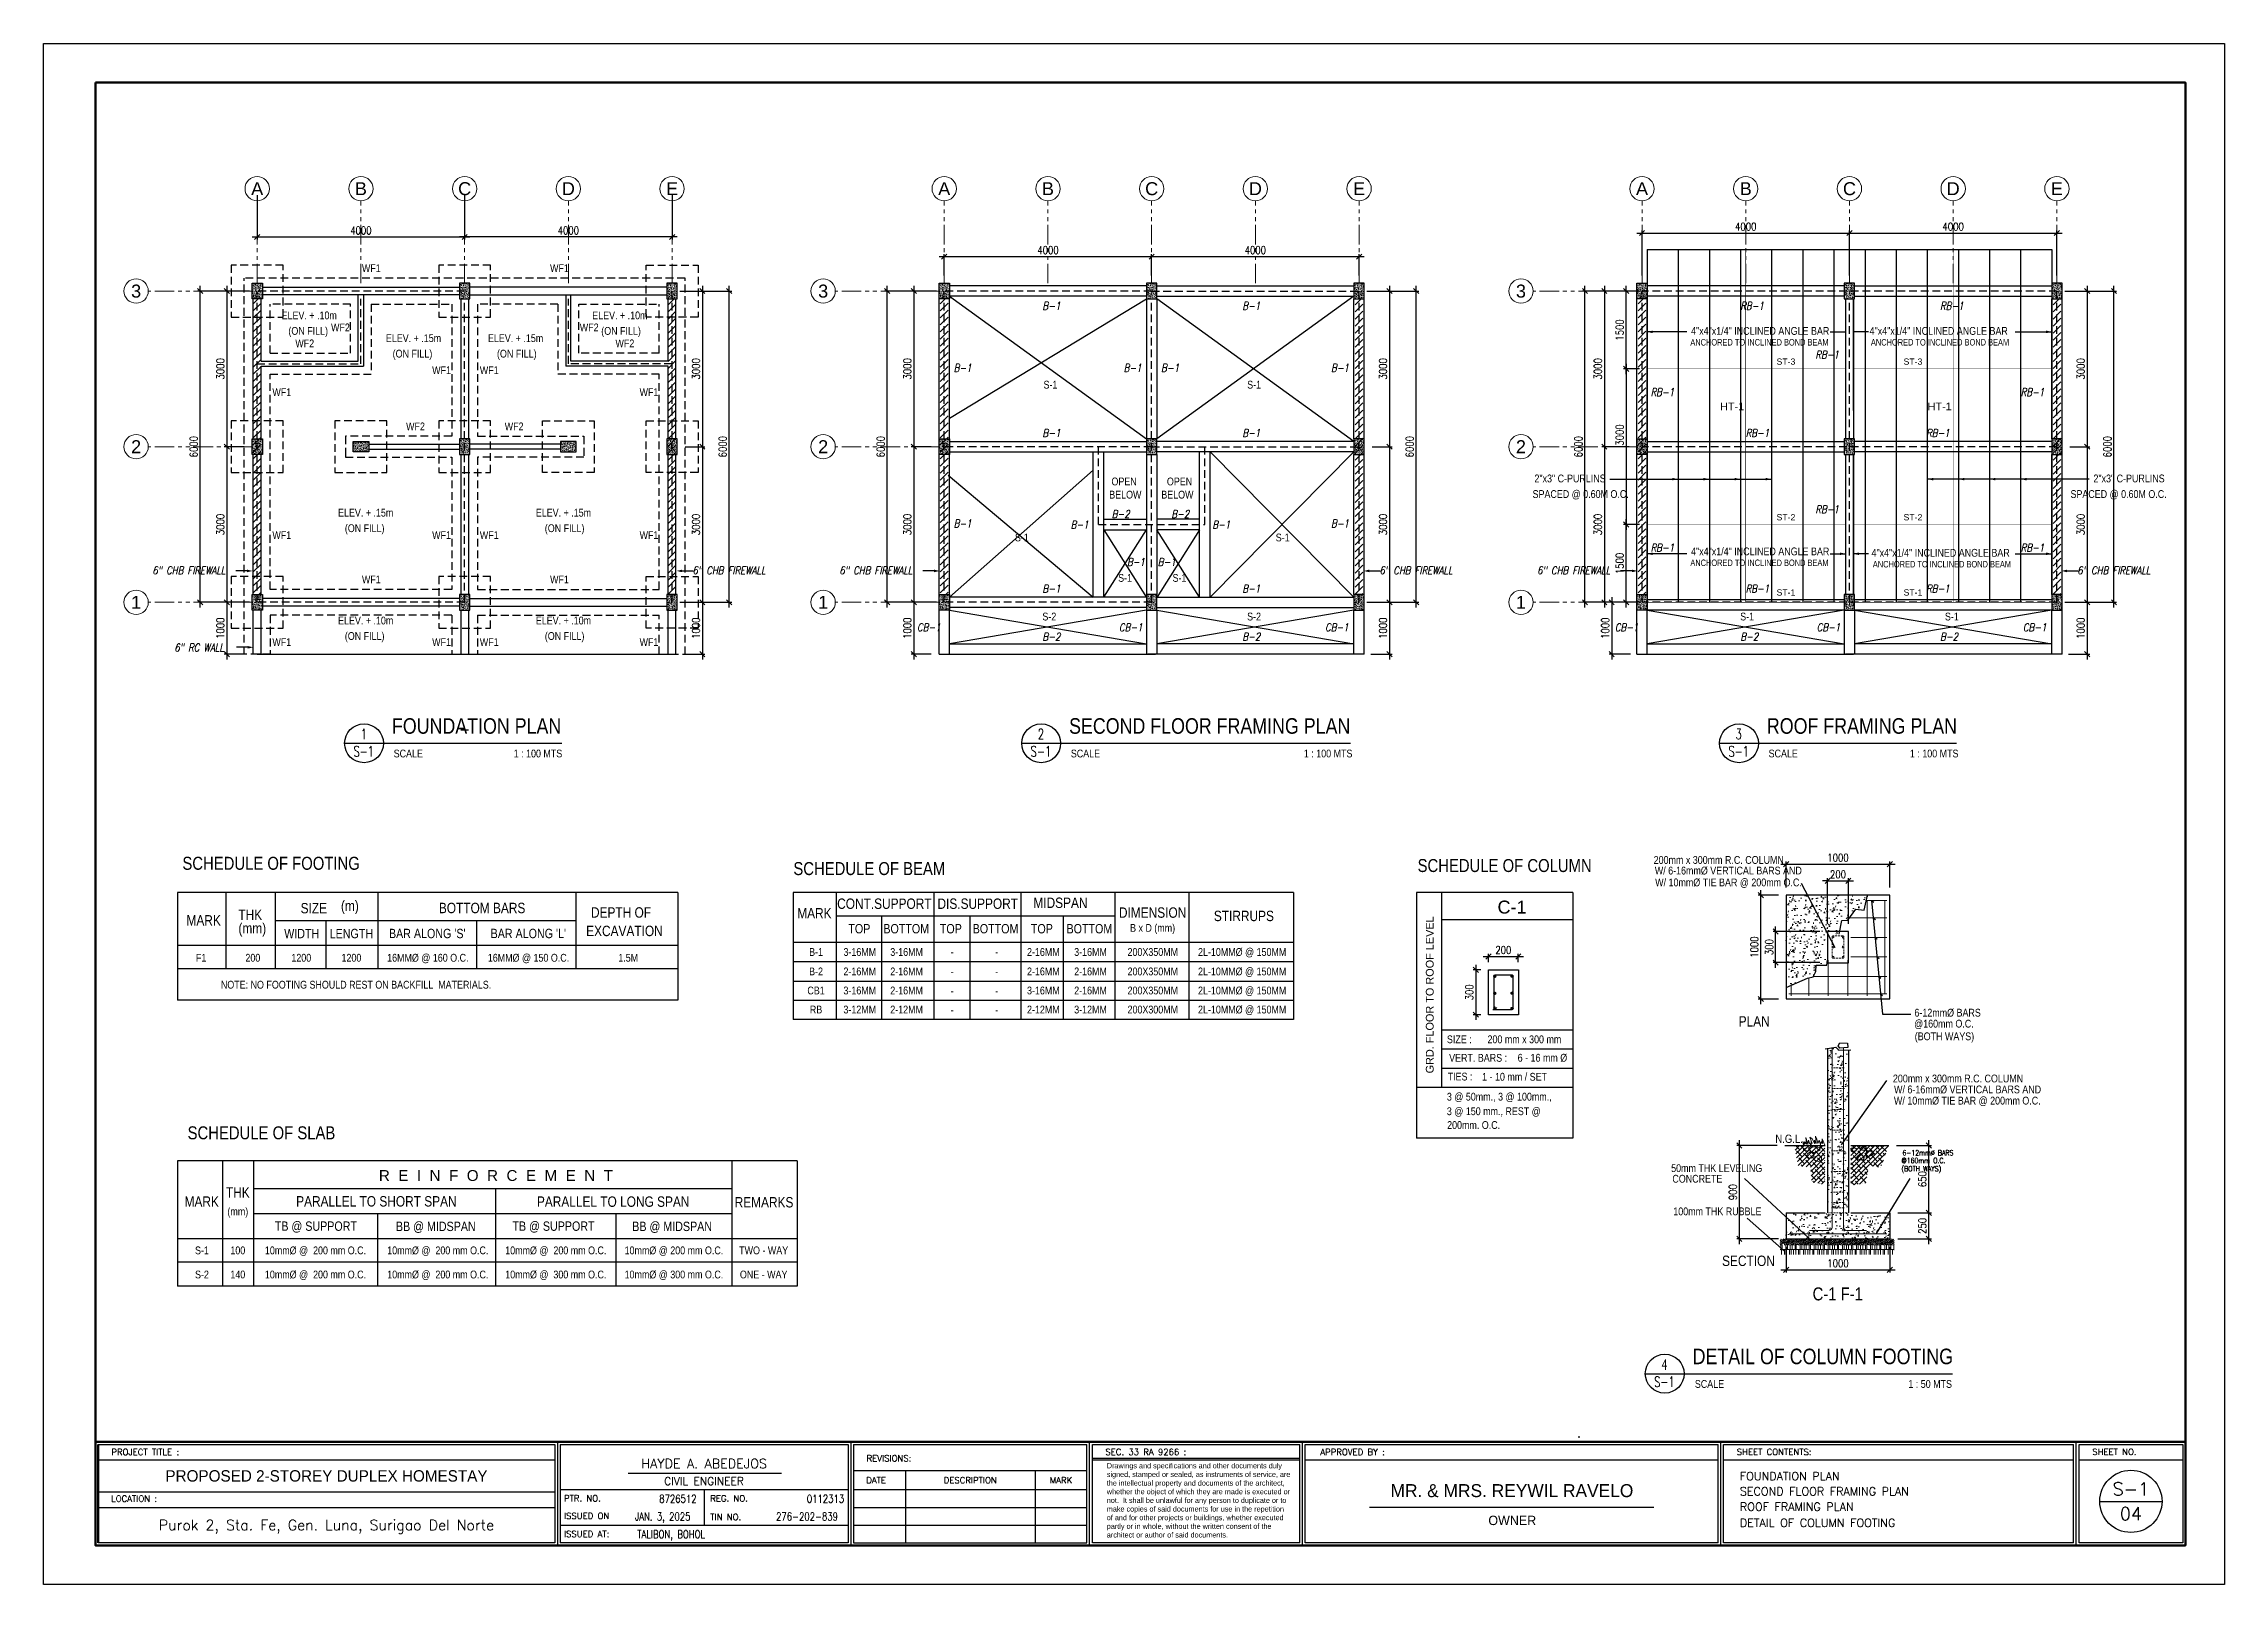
# Model space of a CAD drawing. Header units: millimetres. Extents: x 568137 to 731329, y -326076 to -191870.
# Drawn here: x 689279 to 731329, y -262676 to -232976 of the extents above; entities that cross this region are included whole.
import ezdxf
from ezdxf.enums import TextEntityAlignment as Align

# ---------------------------------------------------------------- set-up
doc = ezdxf.new("R2010")
doc.units = ezdxf.units.MM
doc.header["$LTSCALE"] = 300
doc.header["$MEASUREMENT"] = 0
doc.header["$PDMODE"] = 3
doc.header["$PDSIZE"] = 300
for name, pattern in [('DASHED', [0.75, 0.5, -0.25]), ('HIDDEN', [0.375, 0.25, -0.125]), ('HIDDEN2', [0.1875, 0.125, -0.0625]), ('PHANTOM', [2.5, 1.25, -0.25, 0.25, -0.25, 0.25, -0.25])]:
    doc.linetypes.add(name, pattern=pattern)
doc.layers.get('0').update_dxf_attribs({"color": 9})
doc.layers.get('DEFPOINTS').update_dxf_attribs({"color": 8})
for name, color, linetype in [('2TX-AR', 2, 'Continuous'), ('A-DIM', 9, 'Continuous'), ('BEAM', 51, 'HIDDEN2'), ('beams', 12, 'Continuous'), ('COLUMN', 6, 'Continuous'), ('DIM', 9, 'Continuous'), ('FOOTING', 7, 'Continuous'), ('LABEL', 143, 'Continuous'), ('MOULD', 44, 'Continuous'), ('purlin', 30, 'Continuous'), ('ROOF BEAMS', 10, 'Continuous'), ('ROOFING', 4, 'Continuous'), ('TRUSS', 3, 'Continuous'), ('txt', 50, 'Continuous'), ('wall', 140, 'Continuous')]:
    doc.layers.add(name, color=color, linetype=linetype)
for name, color, linetype, lineweight in [('BARS', 4, 'Continuous', 20), ('BORDER', 5, 'Continuous', 50), ('dimensions', 8, 'Continuous', 15), ('FLR. PLAN BLK', 8, 'Continuous', 9), ('FOOTINGS', 7, 'HIDDEN', 5), ('grid', 204, 'PHANTOM', 5), ('TB-TXT', 4, 'Continuous', 35), ('TBLK', 7, 'Continuous', 40), ('text', 142, 'Continuous', 25), ('TITLE', 3, 'Continuous', 30), ('Wall Footing', 135, 'Continuous', 5)]:
    doc.layers.add(name, color=color, linetype=linetype, lineweight=lineweight)
doc.styles.add('ARIAL', font='arial.ttf', dxfattribs={"width": 0.8})
doc.styles.add('AVA', font='')
doc.styles.add('AVANTGARDE', font='ARIALN.TTF')
doc.styles.add('DIM', font='romans.shx', dxfattribs={"width": 0.8})
doc.styles.add('JESS', font='SIMPLEX')
doc.styles.add('JO4', font='ARIALN.TTF')
doc.styles.add('JOEL4', font='ARIALN.TTF')
doc.styles.add('mar1', font='ARIALN.TTF')
doc.styles.add('mar4', font='ARIALN.TTF')
doc.styles.add('PSM', font='simplex')
doc.styles.get("Standard").update_dxf_attribs({"font": 'romans.shx'})
doc.styles.get('AVA').set_extended_font_data('AvantGarde Bk BT')
doc.dimstyles.new('DIM-100', dxfattribs={"dimscale": 100, "dimtxt": 2, "dimasz": 1, "dimexe": 0.5, "dimexo": 1.5, "dimgap": 1, "dimtad": 1, "dimdec": 0, "dimdsep": 46, "dimtxsty": 'PSM', "dimblk1": 'DIMCIR', "dimblk2": 'DIMCIR', "dimsah": 1, "dimcen": 0, "dimdle": 2, "dimclrd": 251, "dimclre": 251, "dimclrt": 2, "dimadec": 0, "dimazin": 0, "dimtfac": 1, "dimtdec": 0, "dimtix": 1, "dimtmove": 2, "dimatfit": 3, "dimldrblk": 'DIMCIR', "dimfxl": 0.5, "dimtvp": 1, "dimtolj": 1, "dimtzin": 0, "dimarcsym": 0})
pattern_1 = [(50, (125511.552, -42248.292), (35.8630091, -3.1376067), [3.75, -41.25]), (355, (125511.552, -42248.292), (-6.9375667, 37.6096067), [3, -33]), (100.4514445, (125514.54, -42248.554), (28.9254423, 34.4719995), [3.1870096, -35.0571056]), (46.1842, (125511.552, -42238.292), (53.3620665, -8.275964), [5.625, -61.875]), (96.635635, (125516, -42238.98), (46.7330973, 48.70593), [4.780517, -52.585688]), (351.184164, (125511.55, -42238.29), (46.7330973, 48.70593), [4.5, -49.5]), (21, (125516.552, -42240.792), (29.8453526, -20.1309445), [3.75, -41.25]), (326, (125516.552, -42240.792), (12.1657666, 36.2575023), [3, -33]), (71.451445, (125519.04, -42242.47), (42.0111188, 16.1265576), [3.1870095, -35.0571056]), (37.5, (125511.552, -42248.292), (0.60799277, 16.6446927), [0, -32.6, 0, -33.5, 0, -33.125]), (7.5, (125511.552, -42248.292), (13.15347687, 19.7205856), [0, -19.1, 0, -31.85, 0, -12.625]), (327.5, (125500.402, -42248.292), (26.6911218, -1.1277436), [0, -12.5, 0, -39, 0, -51.75]), (317.5, (125495.402, -42248.292), (29.1593085, 5.0052491), [0, -16.25, 0, -25.9, 0, -36.75])]
pattern_2 = [(50, (125511.552, -48248.292), (35.8630091, -3.1376067), [3.75, -41.25]), (355, (125511.552, -48248.292), (-6.9375667, 37.6096067), [3, -33]), (100.4514445, (125514.54, -48248.554), (28.9254423, 34.4719995), [3.1870096, -35.0571056]), (46.1842, (125511.552, -48238.292), (53.3620665, -8.275964), [5.625, -61.875]), (96.635635, (125516, -48238.98), (46.7330973, 48.70593), [4.780517, -52.585688]), (351.184164, (125511.55, -48238.29), (46.7330973, 48.70593), [4.5, -49.5]), (21, (125516.552, -48240.792), (29.8453526, -20.1309445), [3.75, -41.25]), (326, (125516.552, -48240.792), (12.1657666, 36.2575023), [3, -33]), (71.451445, (125519.04, -48242.47), (42.0111188, 16.1265576), [3.1870095, -35.0571056]), (37.5, (125511.552, -48248.292), (0.60799277, 16.6446927), [0, -32.6, 0, -33.5, 0, -33.125]), (7.5, (125511.552, -48248.292), (13.15347687, 19.7205856), [0, -19.1, 0, -31.85, 0, -12.625]), (327.5, (125500.402, -48248.292), (26.6911218, -1.1277436), [0, -12.5, 0, -39, 0, -51.75]), (317.5, (125495.402, -48248.292), (29.1593085, 5.0052491), [0, -16.25, 0, -25.9, 0, -36.75])]
pattern_3 = [(50, (125511.552, -45248.292), (35.8630091, -3.1376067), [3.75, -41.25]), (355, (125511.552, -45248.292), (-6.9375667, 37.6096067), [3, -33]), (100.4514445, (125514.54, -45248.554), (28.9254423, 34.4719995), [3.1870096, -35.0571056]), (46.1842, (125511.552, -45238.292), (53.3620665, -8.275964), [5.625, -61.875]), (96.635635, (125516, -45238.98), (46.7330973, 48.70593), [4.780517, -52.585688]), (351.184164, (125511.55, -45238.29), (46.7330973, 48.70593), [4.5, -49.5]), (21, (125516.552, -45240.792), (29.8453526, -20.1309445), [3.75, -41.25]), (326, (125516.552, -45240.792), (12.1657666, 36.2575023), [3, -33]), (71.451445, (125519.04, -45242.47), (42.0111188, 16.1265576), [3.1870095, -35.0571056]), (37.5, (125511.552, -45248.292), (0.60799277, 16.6446927), [0, -32.6, 0, -33.5, 0, -33.125]), (7.5, (125511.552, -45248.292), (13.15347687, 19.7205856), [0, -19.1, 0, -31.85, 0, -12.625]), (327.5, (125500.402, -45248.292), (26.6911218, -1.1277436), [0, -12.5, 0, -39, 0, -51.75]), (317.5, (125495.402, -45248.292), (29.1593085, 5.0052491), [0, -16.25, 0, -25.9, 0, -36.75])]
pattern_4 = [(140, (499900.607, -808631.322), (3.1376067, 35.8630091), [3.75, -41.25]), (85, (499900.607, -808631.32), (-37.6096067, -6.9375667), [3, -33]), (190.4514445, (499900.868, -808628.333), (-34.4719995, 28.9254423), [3.1870096, -35.0571056]), (136.1842, (499890.607, -808631.32), (8.275964, 53.3620665), [5.625, -61.875]), (186.635635, (499891.296, -808626.875), (-48.70593, 46.7330973), [4.780517, -52.585688]), (81.184164, (499890.607, -808631.32), (-48.70593, 46.733097), [4.5, -49.5]), (111, (499893.107, -808626.322), (20.1309445, 29.8453526), [3.75, -41.25]), (56, (499893.107, -808626.32), (-36.2575023, 12.1657666), [3, -33]), (161.451445, (499894.784, -808623.835), (-16.1265576, 42.0111188), [3.1870095, -35.0571056]), (127.5, (499900.607, -808631.322), (-16.6446927, 0.60799277), [0, -32.6, 0, -33.5, 0, -33.125]), (97.5, (499900.607, -808631.322), (-19.7205856, 13.15347687), [0, -19.1, 0, -31.85, 0, -12.625]), (57.5, (499900.607, -808642.472), (1.1277436, 26.6911218), [0, -12.5, 0, -39, 0, -51.75]), (47.5, (499900.607, -808647.472), (-5.0052491, 29.1593085), [0, -16.25, 0, -25.9, 0, -36.75])]
pattern_5 = [(45, (87511.3, -42187.54), (-67.990969, 67.990969), [])]
pattern_6 = [(50, (138758.985, -42248.292), (35.8630091, -3.1376067), [3.75, -41.25]), (355, (138758.985, -42248.292), (-6.9375667, 37.6096067), [3, -33]), (100.4514445, (138761.974, -42248.554), (28.9254423, 34.4719995), [3.1870096, -35.0571056]), (46.1842, (138758.985, -42238.292), (53.3620665, -8.275964), [5.625, -61.875]), (96.635635, (138763.43, -42238.98), (46.7330973, 48.70593), [4.780517, -52.585688]), (351.184164, (138758.985, -42238.29), (46.7330973, 48.70593), [4.5, -49.5]), (21, (138763.985, -42240.792), (29.8453526, -20.1309445), [3.75, -41.25]), (326, (138763.985, -42240.792), (12.1657666, 36.2575023), [3, -33]), (71.451445, (138766.472, -42242.47), (42.0111188, 16.1265576), [3.1870095, -35.0571056]), (37.5, (138758.985, -42248.292), (0.60799277, 16.6446927), [0, -32.6, 0, -33.5, 0, -33.125]), (7.5, (138758.985, -42248.292), (13.15347687, 19.7205856), [0, -19.1, 0, -31.85, 0, -12.625]), (327.5, (138747.835, -42248.292), (26.6911218, -1.1277436), [0, -12.5, 0, -39, 0, -51.75]), (317.5, (138742.835, -42248.292), (29.1593085, 5.0052491), [0, -16.25, 0, -25.9, 0, -36.75])]
pattern_7 = [(50, (138758.985, -48248.292), (35.8630091, -3.1376067), [3.75, -41.25]), (355, (138758.985, -48248.292), (-6.9375667, 37.6096067), [3, -33]), (100.4514445, (138761.974, -48248.554), (28.9254423, 34.4719995), [3.1870096, -35.0571056]), (46.1842, (138758.985, -48238.292), (53.3620665, -8.275964), [5.625, -61.875]), (96.635635, (138763.43, -48238.98), (46.7330973, 48.70593), [4.780517, -52.585688]), (351.184164, (138758.985, -48238.29), (46.7330973, 48.70593), [4.5, -49.5]), (21, (138763.985, -48240.792), (29.8453526, -20.1309445), [3.75, -41.25]), (326, (138763.985, -48240.792), (12.1657666, 36.2575023), [3, -33]), (71.451445, (138766.472, -48242.47), (42.0111188, 16.1265576), [3.1870095, -35.0571056]), (37.5, (138758.985, -48248.292), (0.60799277, 16.6446927), [0, -32.6, 0, -33.5, 0, -33.125]), (7.5, (138758.985, -48248.292), (13.15347687, 19.7205856), [0, -19.1, 0, -31.85, 0, -12.625]), (327.5, (138747.835, -48248.292), (26.6911218, -1.1277436), [0, -12.5, 0, -39, 0, -51.75]), (317.5, (138742.835, -48248.292), (29.1593085, 5.0052491), [0, -16.25, 0, -25.9, 0, -36.75])]
pattern_8 = [(50, (138758.985, -45248.292), (35.8630091, -3.1376067), [3.75, -41.25]), (355, (138758.985, -45248.292), (-6.9375667, 37.6096067), [3, -33]), (100.4514445, (138761.974, -45248.554), (28.9254423, 34.4719995), [3.1870096, -35.0571056]), (46.1842, (138758.985, -45238.292), (53.3620665, -8.275964), [5.625, -61.875]), (96.635635, (138763.43, -45238.98), (46.7330973, 48.70593), [4.780517, -52.585688]), (351.184164, (138758.985, -45238.29), (46.7330973, 48.70593), [4.5, -49.5]), (21, (138763.985, -45240.792), (29.8453526, -20.1309445), [3.75, -41.25]), (326, (138763.985, -45240.792), (12.1657666, 36.2575023), [3, -33]), (71.451445, (138766.472, -45242.47), (42.0111188, 16.1265576), [3.1870095, -35.0571056]), (37.5, (138758.985, -45248.292), (0.60799277, 16.6446927), [0, -32.6, 0, -33.5, 0, -33.125]), (7.5, (138758.985, -45248.292), (13.15347687, 19.7205856), [0, -19.1, 0, -31.85, 0, -12.625]), (327.5, (138747.835, -45248.292), (26.6911218, -1.1277436), [0, -12.5, 0, -39, 0, -51.75]), (317.5, (138742.835, -45248.292), (29.1593085, 5.0052491), [0, -16.25, 0, -25.9, 0, -36.75])]
pattern_9 = [(45, (100758.73, -42187.54), (-67.990969, 67.990969), [])]
pattern_10 = [(50, (152213.943, -42248.292), (35.8630091, -3.1376067), [3.75, -41.25]), (355, (152213.943, -42248.292), (-6.9375667, 37.6096067), [3, -33]), (100.4514445, (152216.93, -42248.554), (28.9254423, 34.4719995), [3.1870096, -35.0571056]), (46.1842, (152213.943, -42238.292), (53.3620665, -8.275964), [5.625, -61.875]), (96.635635, (152218.39, -42238.98), (46.7330973, 48.70593), [4.780517, -52.585688]), (351.184164, (152213.943, -42238.29), (46.7330973, 48.70593), [4.5, -49.5]), (21, (152218.943, -42240.792), (29.8453526, -20.1309445), [3.75, -41.25]), (326, (152218.943, -42240.792), (12.1657666, 36.2575023), [3, -33]), (71.451445, (152221.43, -42242.47), (42.0111188, 16.1265576), [3.1870095, -35.0571056]), (37.5, (152213.943, -42248.292), (0.60799277, 16.6446927), [0, -32.6, 0, -33.5, 0, -33.125]), (7.5, (152213.943, -42248.292), (13.15347687, 19.7205856), [0, -19.1, 0, -31.85, 0, -12.625]), (327.5, (152202.793, -42248.292), (26.6911218, -1.1277436), [0, -12.5, 0, -39, 0, -51.75]), (317.5, (152197.793, -42248.292), (29.1593085, 5.0052491), [0, -16.25, 0, -25.9, 0, -36.75])]
pattern_11 = [(50, (152213.943, -48248.292), (35.8630091, -3.1376067), [3.75, -41.25]), (355, (152213.943, -48248.292), (-6.9375667, 37.6096067), [3, -33]), (100.4514445, (152216.93, -48248.554), (28.9254423, 34.4719995), [3.1870096, -35.0571056]), (46.1842, (152213.943, -48238.292), (53.3620665, -8.275964), [5.625, -61.875]), (96.635635, (152218.39, -48238.98), (46.7330973, 48.70593), [4.780517, -52.585688]), (351.184164, (152213.943, -48238.29), (46.7330973, 48.70593), [4.5, -49.5]), (21, (152218.943, -48240.792), (29.8453526, -20.1309445), [3.75, -41.25]), (326, (152218.943, -48240.792), (12.1657666, 36.2575023), [3, -33]), (71.451445, (152221.43, -48242.47), (42.0111188, 16.1265576), [3.1870095, -35.0571056]), (37.5, (152213.943, -48248.292), (0.60799277, 16.6446927), [0, -32.6, 0, -33.5, 0, -33.125]), (7.5, (152213.943, -48248.292), (13.15347687, 19.7205856), [0, -19.1, 0, -31.85, 0, -12.625]), (327.5, (152202.793, -48248.292), (26.6911218, -1.1277436), [0, -12.5, 0, -39, 0, -51.75]), (317.5, (152197.793, -48248.292), (29.1593085, 5.0052491), [0, -16.25, 0, -25.9, 0, -36.75])]
pattern_12 = [(50, (152213.943, -45248.292), (35.8630091, -3.1376067), [3.75, -41.25]), (355, (152213.943, -45248.292), (-6.9375667, 37.6096067), [3, -33]), (100.4514445, (152216.93, -45248.554), (28.9254423, 34.4719995), [3.1870096, -35.0571056]), (46.1842, (152213.943, -45238.292), (53.3620665, -8.275964), [5.625, -61.875]), (96.635635, (152218.39, -45238.98), (46.7330973, 48.70593), [4.780517, -52.585688]), (351.184164, (152213.943, -45238.29), (46.7330973, 48.70593), [4.5, -49.5]), (21, (152218.943, -45240.792), (29.8453526, -20.1309445), [3.75, -41.25]), (326, (152218.943, -45240.792), (12.1657666, 36.2575023), [3, -33]), (71.451445, (152221.43, -45242.47), (42.0111188, 16.1265576), [3.1870095, -35.0571056]), (37.5, (152213.943, -45248.292), (0.60799277, 16.6446927), [0, -32.6, 0, -33.5, 0, -33.125]), (7.5, (152213.943, -45248.292), (13.15347687, 19.7205856), [0, -19.1, 0, -31.85, 0, -12.625]), (327.5, (152202.793, -45248.292), (26.6911218, -1.1277436), [0, -12.5, 0, -39, 0, -51.75]), (317.5, (152197.793, -45248.292), (29.1593085, 5.0052491), [0, -16.25, 0, -25.9, 0, -36.75])]
pattern_13 = [(45, (114213.69, -42187.54), (-67.990969, 67.990969), [])]

msp = doc.modelspace()

# ---------------------------------------------------------------- texts
at = {"layer": '2TX-AR', "style": 'mar4'}
for s, height, p in [('ELEV. + .10m', 150, (693868.8, -238289.4)), ('ELEV. + .10m', 150, (699858.6, -238289.4)), ('(ON FILL)', 150, (693999.5, -238587.9)), ('ELEV. + .15m', 150, (695879.5, -238728)), ('ELEV. + .15m', 150, (697848, -238728)), ('(ON FILL)', 150, (700031.9, -238587.9)), ('(ON FILL)', 150, (696010.2, -239026.5)), ('(ON FILL)', 150, (698021.3, -239026.5)), ('S-1', 150, (708560.1, -239624.9)), ('S-1', 150, (712486.6, -239624.9)), ('OPEN', 150, (709870.1, -241490.4)), ('OPEN', 150, (710938.7, -241490.4)), ('BELOW', 150, (709827.2, -241744.7)), ('BELOW', 150, (710831, -241744.7)), ('ELEV. + .15m', 150, (694957.1, -242092.8)), ('ELEV. + .15m', 150, (698770.4, -242092.8)), ('(ON FILL)', 150, (695087.8, -242391.3)), ('(ON FILL)', 150, (698943.7, -242391.3)), ('S-1', 150, (708009.2, -242570.5)), ('S-1', 150, (713037.5, -242570.5)), ('S-1', 150, (709998.8, -243349.4)), ('S-1', 150, (711048, -243349.4)), ('ELEV. + .10m', 150, (694957.1, -244170.9)), ('ELEV. + .10m', 150, (698770.4, -244170.9)), ('S-2', 150, (708538.1, -244094.2)), ('S-2', 150, (712485.9, -244094.2)), ('S-1', 150, (721993.1, -244094.2)), ('S-1', 150, (725940.9, -244094.2)), ('(ON FILL)', 150, (695087.8, -244469.4)), ('(ON FILL)', 150, (698943.7, -244469.4)), ('200mm x 300mm R.C. COLUMN', 150, (720324.7, -248786.3)), ('W/ 6-16mm%%C VERTICAL BARS AND', 150, (720347, -248991.2)), ('W/ 10mm%%C TIE BAR @ 200mm O.C.', 150, (720353.9, -249219.5)), ('PLAN', 200, (721963.8, -251922.6)), ('@160mm O.C.', 150, (725347.8, -251942.3)), ('6-12mm%%C BARS', 150, (725353.3, -251730.7)), ('(BOTH WAYS)', 150, (725359.3, -252186.3)), ('200mm x 300mm R.C. COLUMN', 150, (724938.1, -252999.1)), ('W/ 6-16mm%%C VERTICAL BARS AND', 150, (724960.4, -253210.4)), ('W/ 10mm%%C TIE BAR @ 200mm O.C.', 150, (724958.3, -253425.9)), ('50mm THK LEVELING', 150, (720662.1, -254727.5)), ('CONCRETE', 150, (720685.7, -254931.8)), ('100mm THK RUBBLE', 150, (720703.3, -255560.5)), ('SECTION', 200, (721643.6, -256538.7)), ('C-1 F-1', 250, (723389.3, -257201.1))]:
    msp.add_text(s, height=height, dxfattribs=at).set_placement(p)
for s, height, p in [('SCHEDULE OF FOOTING', 250, (693665.9, -248900.7)), ('SCHEDULE OF BEAM', 250, (705200.1, -249002.5)), ('SCHEDULE OF COLUMN', 250, (717451.5, -248943.9)), ('MARK', 200, (692365.4, -249975.2)), ('THK', 200, (693263.8, -249867.6)), ('SIZE', 200, (694489.3, -249740.8)), ('(m)', 200, (695184.7, -249695.7)), ('BOTTOM BARS', 200, (697734.5, -249737.2)), ('DEPTH OF', 200, (700413.2, -249823.6)), ('MARK', 200, (704142.3, -249839.4)), ('CONT.SUPPORT', 200, (705491, -249654.4)), ('DIS.SUPPORT', 200, (707291.4, -249654.4)), ('MIDSPAN', 200, (708885.8, -249636.6)), ('DIMENSION', 200, (710663.4, -249825.7)), ('STIRRUPS', 200, (712423.4, -249890.2)), ('(mm)', 200, (693303.2, -250128.2)), ('WIDTH', 180, (694256.4, -250220.1)), ('LENGTH', 180, (695213.5, -250220.1)), ("BAR ALONG 'S'", 180, (696677, -250219)), ("BAR ALONG 'L'", 180, (698625.7, -250218.7)), ('EXCAVATION', 200, (700479.2, -250179.4)), ('TOP ', 180, (705037, -250126.7)), ('BOTTOM', 180, (705912.5, -250126.7)), ('TOP ', 180, (706801.3, -250126.7)), ('BOTTOM', 180, (707634.6, -250126.7)), ('TOP ', 180, (708556.5, -250126.7)), ('BOTTOM', 180, (709444.4, -250126.7)), ('B x D (mm)', 150, (710663.3, -250096.3)), ('F1', 150, (692316.2, -250672.1)), ('200', 150, (693314, -250672.1)), ('1200', 150, (694248, -250672.1)), ('1200', 150, (695214.5, -250672.1)), ('16MM%%C @ 160 O.C.', 150, (696687.9, -250672.1)), ('16MM%%C @ 150 O.C.', 150, (698629.1, -250672.1)), ('1.5M', 150, (700551.8, -250672.1)), ('B-1', 150, (704173.5, -250560.6)), ('3-16MM', 150, (705017.3, -250560.6)), ('3-16MM', 150, (705920, -250560.6)), ('-', 150, (706797.1, -250560.6)), ('-', 150, (707655.5, -250560.6)), ('2-16MM', 150, (708556.7, -250560.6)), ('3-16MM', 150, (709466.4, -250560.6)), ('200X350MM', 150, (710667.1, -250560.6)), ('2L-10MM%%C @ 150MM', 150, (712390.2, -250560.6)), ('B-2', 150, (704173.5, -250935.6)), ('2-16MM', 150, (705017.3, -250935.6)), ('2-16MM', 150, (705920, -250935.6)), ('-', 150, (706797.1, -250935.6)), ('-', 150, (707655.5, -250935.6)), ('2-16MM', 150, (708556.7, -250935.6)), ('2-16MM', 150, (709466.4, -250935.6)), ('200X350MM', 150, (710667.1, -250935.6)), ('2L-10MM%%C @ 150MM', 150, (712390.2, -250935.6)), ('NOTE: NO FOOTING SHOULD REST ON BACKFILL  MATERIALS.', 150, (695303.8, -251191.1)), ('CB1', 150, (704173.5, -251302.7)), ('3-16MM', 150, (705017.3, -251302.7)), ('2-16MM', 150, (705920, -251302.7)), ('-', 150, (706797.1, -251310.6)), ('-', 150, (707655.5, -251310.6)), ('3-16MM', 150, (708556.7, -251302.7)), ('2-16MM', 150, (709466.4, -251302.7)), ('200X350MM', 150, (710667.1, -251302.7)), ('2L-10MM%%C @ 150MM', 150, (712390.2, -251302.7)), ('RB', 150, (704173.5, -251669.7)), ('3-12MM', 150, (705017.3, -251669.7)), ('2-12MM', 150, (705920, -251669.7)), ('-', 150, (706797.1, -251677.7)), ('-', 150, (707655.5, -251677.7)), ('2-12MM', 150, (708556.7, -251669.7)), ('3-12MM', 150, (709466.4, -251669.7)), ('200X300MM', 150, (710667.1, -251669.7)), ('2L-10MM%%C @ 150MM', 150, (712390.2, -251669.7)), ('SIZE :', 150, (716577.2, -252244.1)), ('200 mm x 300 mm', 150, (717832.1, -252244.1)), ('VERT. BARS :  ', 150, (716987.1, -252601.2)), ('6 - 16 mm %%C', 150, (718179.9, -252599.7)), ('TIES :   ', 150, (716662.9, -252961.9)), ('1 - 10 mm / SET', 150, (717642.5, -252965.9)), ('3 @ 150 mm., REST @ ', 150, (717266.1, -253630.2)), ('3 @ 50mm., 3 @ 100mm.,', 150, (717348, -253349.5)), ('SCHEDULE OF SLAB', 250, (693480.1, -254096.4)), ('200mm. O.C.', 150, (716853, -253896.3)), ('MARK', 200, (692328.4, -255396.9)), ('THK', 200, (693024.3, -255221.1)), ('PARALLEL TO SHORT SPAN', 200, (695695.8, -255391.7)), ('PARALLEL TO LONG SPAN', 200, (700261.7, -255397.7)), ('REMARKS', 200, (703170.4, -255410)), ('(mm)', 150, (693024.3, -255563)), ('TB @ SUPPORT', 180, (694529.3, -255860)), ('BB @ MIDSPAN', 180, (696841.3, -255864.6)), ('TB @ SUPPORT', 180, (699110.8, -255860)), ('BB @ MIDSPAN', 180, (701398.7, -255864.6))]:
    msp.add_text(s, height=height, dxfattribs=at).set_placement(p, align=Align.CENTER)
at = {"layer": '2TX-AR', "lineweight": -3, "style": 'ARIAL'}
for s, height, p in [('C-1', 250, (717594.9, -249744.8)), ('R  E  I  N  F  O  R  C  E  M  E  N  T ', 210, (698041.6, -254899.2))]:
    msp.add_text(s, height=height, dxfattribs=at).set_placement(p, align=Align.CENTER)
msp.add_text('GRD. FLOOR TO ROOF LEVEL', height=150, rotation=90, dxfattribs=at).set_placement((716082.3, -251312.2), align=Align.CENTER)
at = {"layer": '2TX-AR', "style": 'mar4'}
for s, p in [('S-1', (692332.8, -256237.4)), ('100', (693024.2, -256237.4)), ('10mm%%C @  200 mm O.C.', (694521.6, -256237.4)), ('10mm%%C @  200 mm O.C.', (696880.6, -256237.4)), ('10mm%%C @  200 mm O.C.', (699156, -256237.4)), ('10mm%%C @ 200 mm O.C.', (701433.4, -256237.4)), ('TWO - WAY', (703163.9, -256237.4)), ('S-2', (692332.8, -256702.4)), ('140', (693024.2, -256702.4)), ('10mm%%C @  200 mm O.C.', (694521.6, -256702.4)), ('10mm%%C @  200 mm O.C.', (696880.6, -256702.4)), ('10mm%%C @  300 mm O.C.', (699156, -256702.4)), ('10mm%%C @ 300 mm O.C.', (701433.4, -256702.4)), ('ONE - WAY', (703163.9, -256702.4))]:
    msp.add_text(s, height=150, dxfattribs=at).set_placement(p, align=Align.MIDDLE_CENTER)
at = {"layer": '2TX-AR', "char_height": 120, "attachment_point": 2, "style": 'mar1'}
for s, insert in [('{\\fArial|b0|i0|c0|p34;ST-3}', (722875.4, -239045)), ('{\\fArial|b0|i0|c0|p34;ST-3}', (725324.5, -239045)), ('{\\fArial|b0|i0|c0|p34;ST-2}', (722875.4, -242045)), ('{\\fArial|b0|i0|c0|p34;ST-2}', (725324.5, -242045)), ('{\\fArial|b0|i0|c0|p34;ST-1}', (722875.4, -243495)), ('{\\fArial|b0|i0|c0|p34;ST-1}', (725324.5, -243495))]:
    msp.add_mtext(s, dxfattribs=dict(at, insert=insert))
at = {"layer": 'grid', "style": 'ARIAL'}
for tag, p in [('A', (693397.6, -235771.4)), ('B', (695397.6, -235771.4)), ('C', (697397.6, -235771.4)), ('D', (699397.6, -235771.4)), ('E', (701397.6, -235771.4)), ('A', (706645, -235771.4)), ('B', (708645, -235771.4)), ('C', (710645, -235771.4)), ('D', (712645, -235771.4)), ('E', (714645, -235771.4)), ('A', (720100, -235771.4)), ('B', (722100, -235771.4)), ('C', (724100, -235771.4)), ('D', (726100, -235771.4)), ('E', (728100, -235771.4)), ('3', (691063.1, -237745.3)), ('3', (704310.6, -237745.3)), ('3', (717765.5, -237745.3)), ('2', (691063.1, -240745.3)), ('2', (704310.6, -240745.3)), ('2', (717765.5, -240745.3)), ('1', (691063.1, -243745.3)), ('1', (704310.6, -243745.3)), ('1', (717765.5, -243745.3))]:
    msp.add_attdef(tag, text='', height=250, dxfattribs=at).set_placement(p, align=Align.MIDDLE_CENTER)
at = {"layer": 'LABEL', "color": 143, "width": 0.75}
for s, p in [('6-12mm%%C BARS', (725122, -254405.8)), ('@160mm O.C.', (725102.7, -254556)), ('(BOTH WAYS)', (725102.7, -254713.5))]:
    msp.add_text(s, height=100.029, dxfattribs=at).set_placement(p)
at = {"layer": 'ROOF BEAMS', "linetype": 'Continuous', "oblique": 12, "width": 0.8}
for s, p in [('B-1', (708541.5, -238105.1)), ('B-1', (712394.3, -238105.1)), ('RB-1', (721996.4, -238105.1)), ('RB-1', (725849.3, -238105.1)), ('B-1', (706829.6, -239300)), ('B-1', (710106.1, -239300)), ('B-1', (710829.6, -239300)), ('B-1', (714106.1, -239300)), ('RB-1', (723444.3, -239046.7)), ('RB-1', (720266.2, -239768.6)), ('RB-1', (727403.1, -239768.6)), ('B-1', (708541.5, -240556.5)), ('B-1', (712394.3, -240556.5)), ('RB-1', (722098.9, -240556.5)), ('RB-1', (725580.9, -240556.5)), ('B-1', (706829.6, -242300)), ('B-1', (709084.6, -242321.4)), ('B-2', (709876.8, -242119.7)), ('B-2', (711024.6, -242119.7)), ('B-1', (711816.9, -242321.4)), ('B-1', (714106.1, -242300)), ('RB-1', (723444.3, -242028.1)), ('RB-1', (720266.2, -242768.6)), ('RB-1', (727403.1, -242768.6)), ('B-1', (710171.1, -243044.6)), ('B-1', (710764.7, -243044.6)), ('B-1', (708541.5, -243556.5)), ('B-1', (712394.3, -243556.5)), ('RB-1', (722098.9, -243556.5)), ('RB-1', (725580.9, -243556.5)), ('CB-1', (706122.7, -244302.6)), ('CB-1', (710016, -244302.6)), ('CB-1', (713991, -244302.6)), ('CB-1', (719577.7, -244302.6)), ('CB-1', (723470.9, -244302.6)), ('CB-1', (727445.9, -244302.6)), ('B-2', (708541.5, -244482.5)), ('B-2', (712394.3, -244482.5)), ('B-2', (721996.4, -244482.5)), ('B-2', (725849.3, -244482.5))]:
    msp.add_text(s, height=150, dxfattribs=at).set_placement(p)
at = {"layer": 'TB-TXT', "linetype": 'ByBlock', "style": 'mar4'}
for s, p in [('FOUNDATION PLAN', (695996.1, -246278.9)), ('SECOND FLOOR FRAMING PLAN', (709053.1, -246278.9)), ('ROOF FRAMING PLAN', (722508, -246278.9)), ('DETAIL OF COLUMN FOOTING', (721076.4, -258431.5))]:
    msp.add_text(s, height=300, dxfattribs=at).set_placement(p)
at = {"layer": 'TB-TXT', "style": 'PSM', "width": 0.7}
for s, p in [('1', (695452, -246285.5)), ('2', (708509, -246285.5)), ('3', (721963.9, -246285.5)), ('S-1', (695452, -246617.4)), ('S-1', (708509, -246617.4)), ('S-1', (721963.9, -246617.4)), ('4', (720532.3, -258438.2)), ('S-1', (720532.3, -258770))]:
    msp.add_text(s, height=200, dxfattribs=at).set_placement(p, align=Align.MIDDLE)
at = {"layer": 'TB-TXT'}
for s, height, style, p in [('SCALE', 150, 'mar4', (696029.4, -246734.5)), ('1 : 100 MTS', 150, 'mar4', (698343.6, -246734.5)), ('SCALE', 150, 'mar4', (709086.4, -246734.5)), ('1 : 100 MTS', 150, 'mar4', (713579.7, -246734.5)), ('SCALE', 150, 'mar4', (722541.4, -246734.5)), ('1 : 100 MTS', 150, 'mar4', (725266, -246734.5)), ('SCALE', 150, 'mar4', (721119.2, -258887.1)), ('1 : 50 MTS', 150, 'mar4', (725236, -258887.1)), ('PROJECT TITLE :', 120, 'JESS', (690585.2, -260185.6)), ('REVISIONS:', 120, 'JESS', (705147.2, -260306.8)), ('SEC. 33 RA 9266 :', 120, 'JESS', (709753, -260183)), ('APPROVED BY :', 120, 'JESS', (713896.2, -260185.6)), ('SHEET CONTENTS:', 120, 'JESS', (721927.6, -260181.7)), ('SHEET NO.', 120, 'JESS', (728782.3, -260180.9)), ('LOCATION :', 120, 'JESS', (690581.6, -261082.8)), ('PTR. NO.', 120, 'JESS', (699312.4, -261076.8)), ('REG. NO.', 120, 'JESS', (702132.9, -261079.5)), ('ISSUED ON', 120, 'JESS', (699312.4, -261415.2)), ('TIN NO.', 120, 'JESS', (702132.9, -261437.9)), ('ISSUED AT:', 120, 'JESS', (699312.4, -261764.1))]:
    msp.add_text(s, height=height, dxfattribs=dict(at, style=style)).set_placement(p)
at = {"layer": 'TB-TXT', "style": 'JESS'}
for s, p in [('DATE', (705331.2, -260667.5)), ('DESCRIPTION', (707147.2, -260667.5)), ('MARK', (708897.2, -260667.5))]:
    msp.add_text(s, height=120, dxfattribs=at).set_placement(p, align=Align.MIDDLE_CENTER)
at = {"layer": 'TB-TXT', "color": 7, "style": 'PSM'}
for s, p in [('FOUNDATION PLAN', (721987.6, -260668.3)), ('SECOND FLOOR FRAMING PLAN', (721987.6, -260961.1)), ('ROOF FRAMING PLAN', (721987.6, -261257)), ('DETAIL OF COLUMN FOOTING', (721987.6, -261568.1))]:
    msp.add_text(s, height=157.48, dxfattribs=at).set_placement(p)
at = {"layer": 'TB-TXT', "linetype": 'Continuous', "style": 'PSM', "width": 0.8}
for s, p in [('8726512', (701150.1, -261101)), ('0112313', (703995.9, -261101)), ('JAN. 3, 2025', (700682.1, -261442.2)), ('276-202-839', (703403.2, -261442.2)), ('TALIBON, BOHOL', (700726.2, -261783.4))]:
    msp.add_text(s, height=150, dxfattribs=at).set_placement(p)
at = {"layer": 'TB-TXT', "insert": (709779.9, -260338.3), "char_height": 100, "width": 3536.489, "attachment_point": 1, "style": 'PSM'}
msp.add_mtext('{\\fArial|b0|i0|c0|p34;\\C30;Drawings and specifications and other documents duly signed, stamped or sealed, as instruments of service, are the intellectual property and documents of the architect, whether the object of which they are made is executed or not.  It shall be unlawful for any person to duplicate or to make copies of said documents for use in the repetition of and for other projects or buildings, whether executed partly or in whole, without the written consent of the architect or author of said documents.}', dxfattribs=at)
at = {"layer": 'TBLK'}
for s, height, style, p in [('HAYDE A. ABEDEJOS', 180, 'PSM', (702016.1, -260347)), ('PROPOSED 2-STOREY DUPLEX HOMESTAY', 220, 'AVA', (694733.4, -260584.3)), ('Purok 2, Sta. Fe, Gen. Luna, Surigao Del Norte', 200, 'PSM', (694733.4, -261531.8))]:
    msp.add_text(s, height=height, dxfattribs=dict(at, style=style)).set_placement(p, align=Align.MIDDLE_CENTER)
for s, height, style, p in [('CIVIL ENGINEER', 150, 'PSM', (702013.2, -260760.2)), ('MR. & MRS. REYWIL RAVELO', 250, 'AVA', (717592.4, -260993.5)), ('OWNER', 180, 'AVA', (717598.8, -261532.4))]:
    msp.add_text(s, height=height, dxfattribs=dict(at, style=style)).set_placement(p, align=Align.CENTER)
at = {"layer": 'TBLK', "style": 'PSM'}
for s, p in [('S-1', (729526.9, -260836.3)), ('04', (729526.9, -261314.8))]:
    msp.add_text(s, height=250, dxfattribs=at).set_placement(p, align=Align.MIDDLE)
at = {"layer": 'text', "lineweight": -3, "style": 'AVANTGARDE'}
for s, p in [('WF1', (695598.6, -237378.9)), ('WF1', (699226, -237378.9)), ('WF2', (695002.8, -238521)), ('WF2', (699799.1, -238521)), ('WF2', (694314.4, -238828.9)), ('WF2', (700487.6, -238828.9)), ('WF1', (696952.8, -239346)), ('WF1', (697871.9, -239346)), ('WF1', (693871.9, -239769.6)), ('WF1', (700952.8, -239769.6)), ('WF2', (696450.1, -240428.9)), ('WF2', (698351.9, -240428.9)), ('WF1', (693871.9, -242524.5)), ('WF1', (696952.8, -242524.5)), ('WF1', (697871.9, -242524.5)), ('WF1', (700952.8, -242524.5)), ('WF1', (695598.6, -243378.9)), ('WF1', (699226, -243378.9)), ('WF1', (693871.9, -244586.6)), ('WF1', (696952.8, -244586.6)), ('WF1', (697871.9, -244586.6)), ('WF1', (700952.8, -244586.6))]:
    msp.add_text(s, height=150, dxfattribs=at).set_placement(p, align=Align.CENTER)
at = {"layer": 'text', "color": 0, "oblique": 12, "width": 0.8}
for s, p in [('6" CHB FIREWALL', (691375.9, -243204.6)), ('6" CHB FIREWALL', (701790.7, -243204.6)), ('6" CHB FIREWALL', (704623.4, -243204.6)), ('6" CHB FIREWALL', (715038.1, -243204.6)), ('6" CHB FIREWALL', (718078.3, -243204.6)), ('6" CHB FIREWALL', (728493.1, -243204.6)), ('6" RC WALL', (691800.5, -244691.9))]:
    msp.add_text(s, height=150, dxfattribs=at).set_placement(p)
at = {"layer": 'text', "color": 6, "style": 'JO4'}
msp.add_text('N.G.L.', height=160, dxfattribs=at).set_placement((722671.4, -254166))
at = {"layer": 'txt', "style": 'JOEL4'}
for s, height, p in [('ANCHORED TO INCLINED BOND BEAM', 125, (722364.4, -238795.2)), ('4"x4"x1/4" INCLINED ANGLE BAR', 150, (722379.3, -238588.5)), ('4"x4"x1/4" INCLINED ANGLE BAR', 150, (725821.1, -238588.5)), ('ANCHORED TO INCLINED BOND BEAM', 125, (725846.3, -238795.2)), ('2"x3" C-PURLINS ', 150, (718736.5, -241432.5)), ('2"x3" C-PURLINS ', 150, (729515.3, -241432.5)), ('SPACED @ 0.60M O.C.', 150, (718917.5, -241733.1)), ('SPACED @ 0.60M O.C.', 150, (729289.5, -241733.1)), ('ANCHORED TO INCLINED BOND BEAM', 125, (722364.4, -243045.6)), ('4"x4"x1/4" INCLINED ANGLE BAR', 150, (722379.3, -242838.9)), ('4"x4"x1/4" INCLINED ANGLE BAR', 150, (725858.2, -242866)), ('ANCHORED TO INCLINED BOND BEAM', 125, (725883.4, -243072.7))]:
    msp.add_text(s, height=height, dxfattribs=at).set_placement(p, align=Align.CENTER)
at = {"layer": 'txt', "char_height": 150, "attachment_point": 2, "style": 'JOEL4'}
for insert in [(721838.9, -239894.4), (725838.8, -239894.3)]:
    msp.add_mtext('{\\fArial|b0|i0|c0|p34;HT-1}', dxfattribs=dict(at, insert=insert))

# ---------------------------------------------------------------- blocks, each defined once
blk = doc.blocks.new('_Oblique')
at = {"color": 0, "linetype": 'ByBlock', "lineweight": -2}
blk.add_line((-0.5, -0.5), (0.5, 0.5), dxfattribs=at)
blk = doc.blocks.new('*D649')
at = {"layer": 'DEFPOINTS', "color": 0, "transparency": 16777216}
for p in [(717715, -250571), (717139, -250830), (717715, -250830)]:
    blk.add_point(p, dxfattribs=at)
at = {"layer": 'dimensions', "color": 8, "lineweight": -2, "transparency": 16777216}
for p, q in [((717039, -250571), (717815, -250571)), ((717139, -250680), (717139, -250521)), ((717715, -250680), (717715, -250521))]:
    blk.add_line(p, q, dxfattribs=at)
at = {"layer": 'dimensions', "color": 8, "lineweight": -2, "transparency": 16777216, "xscale": 100, "yscale": 100, "zscale": 100, "rotation": 180}
blk.add_blockref('_Oblique', (717139, -250571), dxfattribs=at)
at = {"layer": 'dimensions', "color": 8, "lineweight": -2, "transparency": 16777216, "xscale": 100, "yscale": 100, "zscale": 100}
blk.add_blockref('_Oblique', (717715, -250571), dxfattribs=at)
at = {"layer": 'dimensions', "color": 8, "transparency": 16777216, "insert": (717427, -250446), "char_height": 150, "attachment_point": 5, "style": 'DIM'}
blk.add_mtext('\\A1;200', dxfattribs=at)
blk = doc.blocks.new('DIMCIR')
for p, q in [((-1.5, 0), (1.5, 0)), ((0, 1.5), (0, -1.5))]:
    blk.add_line(p, q)
at = {"color": 2}
blk.add_circle((0, 0), 0.75, dxfattribs=at)
blk = doc.blocks.new('*D650')
at = {"layer": 'DEFPOINTS', "color": 0, "transparency": 16777216}
for p in [(717139, -250830), (716894, -251694), (717139, -251694)]:
    blk.add_point(p, dxfattribs=at)
at = {"layer": 'dimensions', "color": 8, "lineweight": -2, "transparency": 16777216}
for p, q in [((716989, -250830), (716844, -250830)), ((716894, -250730), (716894, -251794)), ((716989, -251694), (716844, -251694))]:
    blk.add_line(p, q, dxfattribs=at)
at = {"layer": 'dimensions', "color": 8, "lineweight": -2, "transparency": 16777216, "xscale": 100, "yscale": 100, "zscale": 100}
for p, rotation in [((716894, -250830), 90), ((716894, -251694), 270)]:
    blk.add_blockref('_Oblique', p, dxfattribs=dict(at, rotation=rotation))
at = {"layer": 'dimensions', "color": 8, "transparency": 16777216, "insert": (716769, -251262), "char_height": 150, "attachment_point": 5, "rotation": 90, "style": 'DIM'}
blk.add_mtext('\\A1;300', dxfattribs=at)
blk = doc.blocks.new('*D651')
at = {"layer": 'DEFPOINTS', "color": 0, "transparency": 16777216}
for p in [(722391, -249391), (722879, -249391), (722879, -251392)]:
    blk.add_point(p, dxfattribs=at)
at = {"layer": 'dimensions', "color": 8, "lineweight": -2, "transparency": 16777216}
for p, q in [((722391, -251492), (722391, -249291)), ((722729, -249391), (722341, -249391)), ((722729, -251392), (722341, -251392))]:
    blk.add_line(p, q, dxfattribs=at)
at = {"layer": 'dimensions', "color": 8, "lineweight": -2, "transparency": 16777216, "xscale": 100, "yscale": 100, "zscale": 100}
for p, rotation in [((722391, -249391), 90), ((722391, -251392), 270)]:
    blk.add_blockref('_Oblique', p, dxfattribs=dict(at, rotation=rotation))
at = {"layer": 'dimensions', "color": 8, "transparency": 16777216, "insert": (722266, -250391), "char_height": 150, "attachment_point": 5, "rotation": 90, "style": 'DIM'}
blk.add_mtext('\\A1;1000', dxfattribs=at)
blk = doc.blocks.new('*D652')
at = {"layer": 'DEFPOINTS', "color": 0, "transparency": 16777216}
for p in [(724880, -248792), (722879, -249391), (724880, -249391)]:
    blk.add_point(p, dxfattribs=at)
at = {"layer": 'dimensions', "color": 8, "lineweight": -2, "transparency": 16777216}
for p, q in [((722779, -248792), (724980, -248792)), ((722879, -249241), (722879, -248742)), ((724880, -249241), (724880, -248742))]:
    blk.add_line(p, q, dxfattribs=at)
at = {"layer": 'dimensions', "color": 8, "lineweight": -2, "transparency": 16777216, "xscale": 100, "yscale": 100, "zscale": 100, "rotation": 180}
blk.add_blockref('_Oblique', (722879, -248792), dxfattribs=at)
at = {"layer": 'dimensions', "color": 8, "lineweight": -2, "transparency": 16777216, "xscale": 100, "yscale": 100, "zscale": 100}
blk.add_blockref('_Oblique', (724880, -248792), dxfattribs=at)
at = {"layer": 'dimensions', "color": 8, "transparency": 16777216, "insert": (723879, -248667), "char_height": 150, "attachment_point": 5, "style": 'DIM'}
blk.add_mtext('\\A1;1000', dxfattribs=at)
blk = doc.blocks.new('*D653')
at = {"layer": 'DEFPOINTS', "color": 0, "transparency": 16777216}
for p in [(724880, -255515), (725632, -255515), (724880, -256016)]:
    blk.add_point(p, dxfattribs=at)
at = {"layer": 'dimensions', "color": 8, "lineweight": -2, "transparency": 16777216}
for p, q in [((725030, -255515), (725682, -255515)), ((725632, -256116), (725632, -255415)), ((725030, -256016), (725682, -256016))]:
    blk.add_line(p, q, dxfattribs=at)
at = {"layer": 'dimensions', "color": 8, "lineweight": -2, "transparency": 16777216, "xscale": 100, "yscale": 100, "zscale": 100}
for p, rotation in [((725632, -255515), 90), ((725632, -256016), 270)]:
    blk.add_blockref('_Oblique', p, dxfattribs=dict(at, rotation=rotation))
at = {"layer": 'dimensions', "color": 8, "transparency": 16777216, "insert": (725507, -255766), "char_height": 150, "attachment_point": 5, "rotation": 90, "style": 'DIM'}
blk.add_mtext('\\A1;250', dxfattribs=at)
blk = doc.blocks.new('*D654')
at = {"layer": 'DEFPOINTS', "color": 0, "transparency": 16777216}
for p in [(724859, -254215), (725632, -254215), (724880, -255515)]:
    blk.add_point(p, dxfattribs=at)
at = {"layer": 'dimensions', "color": 8, "lineweight": -2, "transparency": 16777216}
for p, q in [((725009, -254215), (725682, -254215)), ((725632, -255615), (725632, -254115)), ((725030, -255515), (725682, -255515))]:
    blk.add_line(p, q, dxfattribs=at)
at = {"layer": 'dimensions', "color": 8, "lineweight": -2, "transparency": 16777216, "xscale": 100, "yscale": 100, "zscale": 100}
for p, rotation in [((725632, -254215), 90), ((725632, -255515), 270)]:
    blk.add_blockref('_Oblique', p, dxfattribs=dict(at, rotation=rotation))
at = {"layer": 'dimensions', "color": 8, "transparency": 16777216, "insert": (725507, -254865), "char_height": 150, "attachment_point": 5, "rotation": 90, "style": 'DIM'}
blk.add_mtext('\\A1;650', dxfattribs=at)
blk = doc.blocks.new('*D655')
at = {"layer": 'DEFPOINTS', "color": 0, "transparency": 16777216}
for p in [(721977, -254215), (722853, -254215), (722879, -256016)]:
    blk.add_point(p, dxfattribs=at)
at = {"layer": 'dimensions', "color": 8, "lineweight": -2, "transparency": 16777216}
for p, q in [((722703, -254215), (721927, -254215)), ((721977, -256116), (721977, -254115)), ((722729, -256016), (721927, -256016))]:
    blk.add_line(p, q, dxfattribs=at)
at = {"layer": 'dimensions', "color": 8, "lineweight": -2, "transparency": 16777216, "xscale": 100, "yscale": 100, "zscale": 100}
for p, rotation in [((721977, -254215), 90), ((721977, -256016), 270)]:
    blk.add_blockref('_Oblique', p, dxfattribs=dict(at, rotation=rotation))
at = {"layer": 'dimensions', "color": 8, "transparency": 16777216, "insert": (721852, -255115), "char_height": 150, "attachment_point": 5, "rotation": 90, "style": 'DIM'}
blk.add_mtext('\\A1;900', dxfattribs=at)
blk = doc.blocks.new('*D656')
at = {"layer": 'DEFPOINTS', "color": 0, "transparency": 16777216}
for p in [(722879, -256016), (724880, -256016), (724880, -256611)]:
    blk.add_point(p, dxfattribs=at)
at = {"layer": 'dimensions', "color": 8, "lineweight": -2, "transparency": 16777216}
for p, q in [((722879, -256166), (722879, -256661)), ((724880, -256166), (724880, -256661)), ((722779, -256611), (724980, -256611))]:
    blk.add_line(p, q, dxfattribs=at)
at = {"layer": 'dimensions', "color": 8, "lineweight": -2, "transparency": 16777216, "xscale": 100, "yscale": 100, "zscale": 100, "rotation": 180}
blk.add_blockref('_Oblique', (722879, -256611), dxfattribs=at)
at = {"layer": 'dimensions', "color": 8, "lineweight": -2, "transparency": 16777216, "xscale": 100, "yscale": 100, "zscale": 100}
blk.add_blockref('_Oblique', (724880, -256611), dxfattribs=at)
at = {"layer": 'dimensions', "color": 8, "transparency": 16777216, "insert": (723879, -256486), "char_height": 150, "attachment_point": 5, "style": 'DIM'}
blk.add_mtext('\\A1;1000', dxfattribs=at)
blk = doc.blocks.new('*D657')
at = {"layer": 'DEFPOINTS', "color": 0, "transparency": 16777216}
for p in [(722677, -250091), (723679, -250091), (723679, -250691)]:
    blk.add_point(p, dxfattribs=at)
at = {"layer": 'dimensions', "color": 8, "lineweight": -2, "transparency": 16777216}
for p, q in [((723529, -250091), (722627, -250091)), ((722677, -250791), (722677, -249991)), ((723529, -250691), (722627, -250691))]:
    blk.add_line(p, q, dxfattribs=at)
at = {"layer": 'dimensions', "color": 8, "lineweight": -2, "transparency": 16777216, "xscale": 100, "yscale": 100, "zscale": 100}
for p, rotation in [((722677, -250091), 90), ((722677, -250691), 270)]:
    blk.add_blockref('_Oblique', p, dxfattribs=dict(at, rotation=rotation))
at = {"layer": 'dimensions', "color": 8, "transparency": 16777216, "insert": (722552, -250391), "char_height": 150, "attachment_point": 5, "rotation": 90, "style": 'DIM'}
blk.add_mtext('\\A1;300', dxfattribs=at)
blk = doc.blocks.new('*D658')
at = {"layer": 'DEFPOINTS', "color": 0, "transparency": 16777216}
for p in [(724079, -249115), (723679, -250091), (724079, -250091)]:
    blk.add_point(p, dxfattribs=at)
at = {"layer": 'dimensions', "color": 8, "lineweight": -2, "transparency": 16777216}
for p, q in [((723679, -249115), (723579, -249115)), ((723679, -249941), (723679, -249065)), ((723679, -249115), (724079, -249115)), ((724079, -249941), (724079, -249065)), ((724079, -249115), (724179, -249115))]:
    blk.add_line(p, q, dxfattribs=at)
at = {"layer": 'dimensions', "color": 8, "lineweight": -2, "transparency": 16777216, "xscale": 100, "yscale": 100, "zscale": 100}
blk.add_blockref('_Oblique', (723679, -249115), dxfattribs=at)
at = {"layer": 'dimensions', "color": 8, "lineweight": -2, "transparency": 16777216, "xscale": 100, "yscale": 100, "zscale": 100, "rotation": 180}
blk.add_blockref('_Oblique', (724079, -249115), dxfattribs=at)
at = {"layer": 'dimensions', "color": 8, "transparency": 16777216, "insert": (723879, -248990), "char_height": 150, "attachment_point": 5, "style": 'DIM'}
blk.add_mtext('\\A1;200', dxfattribs=at)
blk = doc.blocks.new('*D681')
at = {"layer": 'DEFPOINTS', "color": 0, "ltscale": 0.5, "transparency": 16777216}
for p in [(692298, -237745), (693398, -237745), (693398, -243745)]:
    blk.add_point(p, dxfattribs=at)
at = {"layer": 'FLR. PLAN BLK', "color": 8, "lineweight": -2, "ltscale": 0.5, "transparency": 16777216}
for p, q in [((693248, -237745), (692248, -237745)), ((692298, -243845), (692298, -237645)), ((693248, -243745), (692248, -243745))]:
    blk.add_line(p, q, dxfattribs=at)
at = {"layer": 'FLR. PLAN BLK', "color": 8, "lineweight": -2, "ltscale": 0.5, "transparency": 16777216, "xscale": 100, "yscale": 100, "zscale": 100}
for p, rotation in [((692298, -237745), 90), ((692298, -243745), 270)]:
    blk.add_blockref('_Oblique', p, dxfattribs=dict(at, rotation=rotation))
at = {"layer": 'FLR. PLAN BLK', "color": 8, "ltscale": 0.5, "transparency": 16777216, "insert": (692173, -240745), "char_height": 150, "attachment_point": 5, "rotation": 90, "style": 'DIM'}
blk.add_mtext('\\A1;6000', dxfattribs=at)
blk = doc.blocks.new('*D682')
at = {"layer": 'DEFPOINTS', "color": 0, "ltscale": 0.5, "transparency": 16777216}
for p in [(693398, -237745), (692813, -240745), (693298, -240745)]:
    blk.add_point(p, dxfattribs=at)
at = {"layer": 'FLR. PLAN BLK', "color": 8, "lineweight": -2, "ltscale": 0.5, "transparency": 16777216}
for p, q in [((693248, -237745), (692763, -237745)), ((692813, -237645), (692813, -240845)), ((693148, -240745), (692763, -240745))]:
    blk.add_line(p, q, dxfattribs=at)
at = {"layer": 'FLR. PLAN BLK', "color": 8, "lineweight": -2, "ltscale": 0.5, "transparency": 16777216, "xscale": 100, "yscale": 100, "zscale": 100}
for p, rotation in [((692813, -237745), 90), ((692813, -240745), 270)]:
    blk.add_blockref('_Oblique', p, dxfattribs=dict(at, rotation=rotation))
at = {"layer": 'FLR. PLAN BLK', "color": 8, "ltscale": 0.5, "transparency": 16777216, "insert": (692688, -239245), "char_height": 150, "attachment_point": 5, "rotation": 90, "style": 'DIM'}
blk.add_mtext('\\A1;3000', dxfattribs=at)
blk = doc.blocks.new('*D683')
at = {"layer": 'DEFPOINTS', "color": 0, "ltscale": 0.5, "transparency": 16777216}
for p in [(693298, -240745), (692813, -243745), (693398, -243745)]:
    blk.add_point(p, dxfattribs=at)
at = {"layer": 'FLR. PLAN BLK', "color": 8, "lineweight": -2, "ltscale": 0.5, "transparency": 16777216}
for p, q in [((693148, -240745), (692763, -240745)), ((692813, -240645), (692813, -243845)), ((693248, -243745), (692763, -243745))]:
    blk.add_line(p, q, dxfattribs=at)
at = {"layer": 'FLR. PLAN BLK', "color": 8, "lineweight": -2, "ltscale": 0.5, "transparency": 16777216, "xscale": 100, "yscale": 100, "zscale": 100}
for p, rotation in [((692813, -240745), 90), ((692813, -243745), 270)]:
    blk.add_blockref('_Oblique', p, dxfattribs=dict(at, rotation=rotation))
at = {"layer": 'FLR. PLAN BLK', "color": 8, "ltscale": 0.5, "transparency": 16777216, "insert": (692688, -242245), "char_height": 150, "attachment_point": 5, "rotation": 90, "style": 'DIM'}
blk.add_mtext('\\A1;3000', dxfattribs=at)
blk = doc.blocks.new('*D679')
at = {"layer": 'DEFPOINTS', "color": 0, "ltscale": 0.5, "transparency": 16777216}
for p in [(693398, -235745), (697398, -235745), (697398, -236702)]:
    blk.add_point(p, dxfattribs=at)
at = {"layer": 'FLR. PLAN BLK', "color": 8, "lineweight": -2, "ltscale": 0.5, "transparency": 16777216}
for p, q in [((693398, -235895), (693398, -236752)), ((697398, -235895), (697398, -236752)), ((693298, -236702), (697498, -236702))]:
    blk.add_line(p, q, dxfattribs=at)
at = {"layer": 'FLR. PLAN BLK', "color": 8, "lineweight": -2, "ltscale": 0.5, "transparency": 16777216, "xscale": 100, "yscale": 100, "zscale": 100, "rotation": 180}
blk.add_blockref('_Oblique', (693398, -236702), dxfattribs=at)
at = {"layer": 'FLR. PLAN BLK', "color": 8, "lineweight": -2, "ltscale": 0.5, "transparency": 16777216, "xscale": 100, "yscale": 100, "zscale": 100}
blk.add_blockref('_Oblique', (697398, -236702), dxfattribs=at)
at = {"layer": 'FLR. PLAN BLK', "color": 8, "ltscale": 0.5, "transparency": 16777216, "insert": (695398, -236577), "char_height": 150, "attachment_point": 5, "style": 'DIM'}
blk.add_mtext('\\A1;4000', dxfattribs=at)
blk = doc.blocks.new('*D680')
at = {"layer": 'DEFPOINTS', "color": 0, "ltscale": 0.5, "transparency": 16777216}
for p in [(697398, -235745), (701398, -235745), (697398, -236702)]:
    blk.add_point(p, dxfattribs=at)
at = {"layer": 'FLR. PLAN BLK', "color": 8, "lineweight": -2, "ltscale": 0.5, "transparency": 16777216}
for p, q in [((697398, -235895), (697398, -236752)), ((701398, -235895), (701398, -236752)), ((701498, -236702), (697298, -236702))]:
    blk.add_line(p, q, dxfattribs=at)
at = {"layer": 'FLR. PLAN BLK', "color": 8, "lineweight": -2, "ltscale": 0.5, "transparency": 16777216, "xscale": 100, "yscale": 100, "zscale": 100, "rotation": 180}
blk.add_blockref('_Oblique', (697398, -236702), dxfattribs=at)
at = {"layer": 'FLR. PLAN BLK', "color": 8, "lineweight": -2, "ltscale": 0.5, "transparency": 16777216, "xscale": 100, "yscale": 100, "zscale": 100}
blk.add_blockref('_Oblique', (701398, -236702), dxfattribs=at)
at = {"layer": 'FLR. PLAN BLK', "color": 8, "ltscale": 0.5, "transparency": 16777216, "insert": (699398, -236577), "char_height": 150, "attachment_point": 5, "style": 'DIM'}
blk.add_mtext('\\A1;4000', dxfattribs=at)
blk = doc.blocks.new('*D678')
at = {"layer": 'DEFPOINTS', "color": 0, "ltscale": 0.5, "transparency": 16777216}
for p in [(693298, -243745), (692813, -244745), (693323, -244745)]:
    blk.add_point(p, dxfattribs=at)
at = {"layer": 'FLR. PLAN BLK', "color": 8, "lineweight": -2, "ltscale": 0.5, "transparency": 16777216}
for p, q in [((693148, -243745), (692763, -243745)), ((692813, -243645), (692813, -244845)), ((693173, -244745), (692763, -244745))]:
    blk.add_line(p, q, dxfattribs=at)
at = {"layer": 'FLR. PLAN BLK', "color": 8, "lineweight": -2, "ltscale": 0.5, "transparency": 16777216, "xscale": 100, "yscale": 100, "zscale": 100}
for p, rotation in [((692813, -243745), 90), ((692813, -244745), 270)]:
    blk.add_blockref('_Oblique', p, dxfattribs=dict(at, rotation=rotation))
at = {"layer": 'FLR. PLAN BLK', "color": 8, "ltscale": 0.5, "transparency": 16777216, "insert": (692688, -244245), "char_height": 150, "attachment_point": 5, "rotation": 90, "style": 'DIM'}
blk.add_mtext('\\A1;1000', dxfattribs=at)
blk = doc.blocks.new('*D685')
at = {"layer": 'DEFPOINTS', "color": 0, "ltscale": 0.5, "transparency": 16777216}
for p in [(701398, -237745), (702498, -237745), (701398, -243745)]:
    blk.add_point(p, dxfattribs=at)
at = {"layer": 'FLR. PLAN BLK', "color": 8, "lineweight": -2, "ltscale": 0.5, "transparency": 16777216}
for p, q in [((701548, -237745), (702548, -237745)), ((702498, -243845), (702498, -237645)), ((701548, -243745), (702548, -243745))]:
    blk.add_line(p, q, dxfattribs=at)
at = {"layer": 'FLR. PLAN BLK', "color": 8, "lineweight": -2, "ltscale": 0.5, "transparency": 16777216, "xscale": 100, "yscale": 100, "zscale": 100}
for p, rotation in [((702498, -237745), 90), ((702498, -243745), 270)]:
    blk.add_blockref('_Oblique', p, dxfattribs=dict(at, rotation=rotation))
at = {"layer": 'FLR. PLAN BLK', "color": 8, "ltscale": 0.5, "transparency": 16777216, "insert": (702373, -240745), "char_height": 150, "attachment_point": 5, "rotation": 90, "style": 'DIM'}
blk.add_mtext('\\A1;6000', dxfattribs=at)
blk = doc.blocks.new('*D686')
at = {"layer": 'DEFPOINTS', "color": 0, "ltscale": 0.5, "transparency": 16777216}
for p in [(701398, -237745), (701498, -240745), (701982, -240745)]:
    blk.add_point(p, dxfattribs=at)
at = {"layer": 'FLR. PLAN BLK', "color": 8, "lineweight": -2, "ltscale": 0.5, "transparency": 16777216}
for p, q in [((701548, -237745), (702032, -237745)), ((701982, -237645), (701982, -240845)), ((701648, -240745), (702032, -240745))]:
    blk.add_line(p, q, dxfattribs=at)
at = {"layer": 'FLR. PLAN BLK', "color": 8, "lineweight": -2, "ltscale": 0.5, "transparency": 16777216, "xscale": 100, "yscale": 100, "zscale": 100}
for p, rotation in [((701982, -237745), 90), ((701982, -240745), 270)]:
    blk.add_blockref('_Oblique', p, dxfattribs=dict(at, rotation=rotation))
at = {"layer": 'FLR. PLAN BLK', "color": 8, "ltscale": 0.5, "transparency": 16777216, "insert": (701857, -239245), "char_height": 150, "attachment_point": 5, "rotation": 90, "style": 'DIM'}
blk.add_mtext('\\A1;3000', dxfattribs=at)
blk = doc.blocks.new('*D687')
at = {"layer": 'DEFPOINTS', "color": 0, "ltscale": 0.5, "transparency": 16777216}
for p in [(701498, -240745), (701398, -243745), (701982, -243745)]:
    blk.add_point(p, dxfattribs=at)
at = {"layer": 'FLR. PLAN BLK', "color": 8, "lineweight": -2, "ltscale": 0.5, "transparency": 16777216}
for p, q in [((701648, -240745), (702032, -240745)), ((701982, -240645), (701982, -243845)), ((701548, -243745), (702032, -243745))]:
    blk.add_line(p, q, dxfattribs=at)
at = {"layer": 'FLR. PLAN BLK', "color": 8, "lineweight": -2, "ltscale": 0.5, "transparency": 16777216, "xscale": 100, "yscale": 100, "zscale": 100}
for p, rotation in [((701982, -240745), 90), ((701982, -243745), 270)]:
    blk.add_blockref('_Oblique', p, dxfattribs=dict(at, rotation=rotation))
at = {"layer": 'FLR. PLAN BLK', "color": 8, "ltscale": 0.5, "transparency": 16777216, "insert": (701857, -242245), "char_height": 150, "attachment_point": 5, "rotation": 90, "style": 'DIM'}
blk.add_mtext('\\A1;3000', dxfattribs=at)
blk = doc.blocks.new('*D684')
at = {"layer": 'DEFPOINTS', "color": 0, "ltscale": 0.5, "transparency": 16777216}
for p in [(701498, -243745), (701473, -244745), (701982, -244745)]:
    blk.add_point(p, dxfattribs=at)
at = {"layer": 'FLR. PLAN BLK', "color": 8, "lineweight": -2, "ltscale": 0.5, "transparency": 16777216}
for p, q in [((701648, -243745), (702032, -243745)), ((701982, -243645), (701982, -244845)), ((701623, -244745), (702032, -244745))]:
    blk.add_line(p, q, dxfattribs=at)
at = {"layer": 'FLR. PLAN BLK', "color": 8, "lineweight": -2, "ltscale": 0.5, "transparency": 16777216, "xscale": 100, "yscale": 100, "zscale": 100}
for p, rotation in [((701982, -243745), 90), ((701982, -244745), 270)]:
    blk.add_blockref('_Oblique', p, dxfattribs=dict(at, rotation=rotation))
at = {"layer": 'FLR. PLAN BLK', "color": 8, "ltscale": 0.5, "transparency": 16777216, "insert": (701857, -244245), "char_height": 150, "attachment_point": 5, "rotation": 90, "style": 'DIM'}
blk.add_mtext('\\A1;1000', dxfattribs=at)
blk = doc.blocks.new('*D688')
at = {"layer": 'DEFPOINTS', "color": 0, "ltscale": 0.5, "transparency": 16777216}
for p in [(705545, -237745), (706645, -237745), (706645, -243745)]:
    blk.add_point(p, dxfattribs=at)
at = {"layer": 'FLR. PLAN BLK', "color": 8, "lineweight": -2, "ltscale": 0.5, "transparency": 16777216}
for p, q in [((706495, -237745), (705495, -237745)), ((705545, -243845), (705545, -237645)), ((706495, -243745), (705495, -243745))]:
    blk.add_line(p, q, dxfattribs=at)
at = {"layer": 'FLR. PLAN BLK', "color": 8, "lineweight": -2, "ltscale": 0.5, "transparency": 16777216, "xscale": 100, "yscale": 100, "zscale": 100}
for p, rotation in [((705545, -237745), 90), ((705545, -243745), 270)]:
    blk.add_blockref('_Oblique', p, dxfattribs=dict(at, rotation=rotation))
at = {"layer": 'FLR. PLAN BLK', "color": 8, "ltscale": 0.5, "transparency": 16777216, "insert": (705420, -240745), "char_height": 150, "attachment_point": 5, "rotation": 90, "style": 'DIM'}
blk.add_mtext('\\A1;6000', dxfattribs=at)
blk = doc.blocks.new('*D689')
at = {"layer": 'DEFPOINTS', "color": 0, "ltscale": 0.5, "transparency": 16777216}
for p in [(706645, -237745), (706060, -240745), (706545, -240745)]:
    blk.add_point(p, dxfattribs=at)
at = {"layer": 'FLR. PLAN BLK', "color": 8, "lineweight": -2, "ltscale": 0.5, "transparency": 16777216}
for p, q in [((706495, -237745), (706010, -237745)), ((706060, -237645), (706060, -240845)), ((706395, -240745), (706010, -240745))]:
    blk.add_line(p, q, dxfattribs=at)
at = {"layer": 'FLR. PLAN BLK', "color": 8, "lineweight": -2, "ltscale": 0.5, "transparency": 16777216, "xscale": 100, "yscale": 100, "zscale": 100}
for p, rotation in [((706060, -237745), 90), ((706060, -240745), 270)]:
    blk.add_blockref('_Oblique', p, dxfattribs=dict(at, rotation=rotation))
at = {"layer": 'FLR. PLAN BLK', "color": 8, "ltscale": 0.5, "transparency": 16777216, "insert": (705935, -239245), "char_height": 150, "attachment_point": 5, "rotation": 90, "style": 'DIM'}
blk.add_mtext('\\A1;3000', dxfattribs=at)
blk = doc.blocks.new('*D690')
at = {"layer": 'DEFPOINTS', "color": 0, "ltscale": 0.5, "transparency": 16777216}
for p in [(706545, -240745), (706060, -243745), (706645, -243745)]:
    blk.add_point(p, dxfattribs=at)
at = {"layer": 'FLR. PLAN BLK', "color": 8, "lineweight": -2, "ltscale": 0.5, "transparency": 16777216}
for p, q in [((706395, -240745), (706010, -240745)), ((706060, -240645), (706060, -243845)), ((706495, -243745), (706010, -243745))]:
    blk.add_line(p, q, dxfattribs=at)
at = {"layer": 'FLR. PLAN BLK', "color": 8, "lineweight": -2, "ltscale": 0.5, "transparency": 16777216, "xscale": 100, "yscale": 100, "zscale": 100}
for p, rotation in [((706060, -240745), 90), ((706060, -243745), 270)]:
    blk.add_blockref('_Oblique', p, dxfattribs=dict(at, rotation=rotation))
at = {"layer": 'FLR. PLAN BLK', "color": 8, "ltscale": 0.5, "transparency": 16777216, "insert": (705935, -242245), "char_height": 150, "attachment_point": 5, "rotation": 90, "style": 'DIM'}
blk.add_mtext('\\A1;3000', dxfattribs=at)
blk = doc.blocks.new('*D694')
at = {"layer": 'DEFPOINTS', "color": 0, "ltscale": 0.5, "transparency": 16777216}
for p in [(706545, -243745), (706060, -244745), (706545, -244745)]:
    blk.add_point(p, dxfattribs=at)
at = {"layer": 'FLR. PLAN BLK', "color": 8, "lineweight": -2, "ltscale": 0.5, "transparency": 16777216}
for p, q in [((706395, -243745), (706010, -243745)), ((706060, -243645), (706060, -244845)), ((706395, -244745), (706010, -244745))]:
    blk.add_line(p, q, dxfattribs=at)
at = {"layer": 'FLR. PLAN BLK', "color": 8, "lineweight": -2, "ltscale": 0.5, "transparency": 16777216, "xscale": 100, "yscale": 100, "zscale": 100}
for p, rotation in [((706060, -243745), 90), ((706060, -244745), 270)]:
    blk.add_blockref('_Oblique', p, dxfattribs=dict(at, rotation=rotation))
at = {"layer": 'FLR. PLAN BLK', "color": 8, "ltscale": 0.5, "transparency": 16777216, "insert": (705935, -244245), "char_height": 150, "attachment_point": 5, "rotation": 90, "style": 'DIM'}
blk.add_mtext('\\A1;1000', dxfattribs=at)
blk = doc.blocks.new('*D691')
at = {"layer": 'DEFPOINTS', "color": 0, "ltscale": 0.5, "transparency": 16777216}
for p in [(714645, -237745), (715745, -237745), (714645, -243745)]:
    blk.add_point(p, dxfattribs=at)
at = {"layer": 'FLR. PLAN BLK', "color": 8, "lineweight": -2, "ltscale": 0.5, "transparency": 16777216}
for p, q in [((714795, -237745), (715795, -237745)), ((715745, -243845), (715745, -237645)), ((714795, -243745), (715795, -243745))]:
    blk.add_line(p, q, dxfattribs=at)
at = {"layer": 'FLR. PLAN BLK', "color": 8, "lineweight": -2, "ltscale": 0.5, "transparency": 16777216, "xscale": 100, "yscale": 100, "zscale": 100}
for p, rotation in [((715745, -237745), 90), ((715745, -243745), 270)]:
    blk.add_blockref('_Oblique', p, dxfattribs=dict(at, rotation=rotation))
at = {"layer": 'FLR. PLAN BLK', "color": 8, "ltscale": 0.5, "transparency": 16777216, "insert": (715620, -240745), "char_height": 150, "attachment_point": 5, "rotation": 90, "style": 'DIM'}
blk.add_mtext('\\A1;6000', dxfattribs=at)
blk = doc.blocks.new('*D692')
at = {"layer": 'DEFPOINTS', "color": 0, "ltscale": 0.5, "transparency": 16777216}
for p in [(714645, -237745), (714745, -240745), (715230, -240745)]:
    blk.add_point(p, dxfattribs=at)
at = {"layer": 'FLR. PLAN BLK', "color": 8, "lineweight": -2, "ltscale": 0.5, "transparency": 16777216}
for p, q in [((714795, -237745), (715280, -237745)), ((715230, -237645), (715230, -240845)), ((714895, -240745), (715280, -240745))]:
    blk.add_line(p, q, dxfattribs=at)
at = {"layer": 'FLR. PLAN BLK', "color": 8, "lineweight": -2, "ltscale": 0.5, "transparency": 16777216, "xscale": 100, "yscale": 100, "zscale": 100}
for p, rotation in [((715230, -237745), 90), ((715230, -240745), 270)]:
    blk.add_blockref('_Oblique', p, dxfattribs=dict(at, rotation=rotation))
at = {"layer": 'FLR. PLAN BLK', "color": 8, "ltscale": 0.5, "transparency": 16777216, "insert": (715105, -239245), "char_height": 150, "attachment_point": 5, "rotation": 90, "style": 'DIM'}
blk.add_mtext('\\A1;3000', dxfattribs=at)
blk = doc.blocks.new('*D693')
at = {"layer": 'DEFPOINTS', "color": 0, "ltscale": 0.5, "transparency": 16777216}
for p in [(714745, -240745), (714645, -243745), (715230, -243745)]:
    blk.add_point(p, dxfattribs=at)
at = {"layer": 'FLR. PLAN BLK', "color": 8, "lineweight": -2, "ltscale": 0.5, "transparency": 16777216}
for p, q in [((714895, -240745), (715280, -240745)), ((715230, -240645), (715230, -243845)), ((714795, -243745), (715280, -243745))]:
    blk.add_line(p, q, dxfattribs=at)
at = {"layer": 'FLR. PLAN BLK', "color": 8, "lineweight": -2, "ltscale": 0.5, "transparency": 16777216, "xscale": 100, "yscale": 100, "zscale": 100}
for p, rotation in [((715230, -240745), 90), ((715230, -243745), 270)]:
    blk.add_blockref('_Oblique', p, dxfattribs=dict(at, rotation=rotation))
at = {"layer": 'FLR. PLAN BLK', "color": 8, "ltscale": 0.5, "transparency": 16777216, "insert": (715105, -242245), "char_height": 150, "attachment_point": 5, "rotation": 90, "style": 'DIM'}
blk.add_mtext('\\A1;3000', dxfattribs=at)
blk = doc.blocks.new('*D695')
at = {"layer": 'DEFPOINTS', "color": 0, "ltscale": 0.5, "transparency": 16777216}
for p in [(714745, -243745), (714720, -244745), (715230, -244745)]:
    blk.add_point(p, dxfattribs=at)
at = {"layer": 'FLR. PLAN BLK', "color": 8, "lineweight": -2, "ltscale": 0.5, "transparency": 16777216}
for p, q in [((714895, -243745), (715280, -243745)), ((715230, -243645), (715230, -244845)), ((714870, -244745), (715280, -244745))]:
    blk.add_line(p, q, dxfattribs=at)
at = {"layer": 'FLR. PLAN BLK', "color": 8, "lineweight": -2, "ltscale": 0.5, "transparency": 16777216, "xscale": 100, "yscale": 100, "zscale": 100}
for p, rotation in [((715230, -243745), 90), ((715230, -244745), 270)]:
    blk.add_blockref('_Oblique', p, dxfattribs=dict(at, rotation=rotation))
at = {"layer": 'FLR. PLAN BLK', "color": 8, "ltscale": 0.5, "transparency": 16777216, "insert": (715105, -244245), "char_height": 150, "attachment_point": 5, "rotation": 90, "style": 'DIM'}
blk.add_mtext('\\A1;1000', dxfattribs=at)
blk = doc.blocks.new('*D696')
at = {"layer": 'DEFPOINTS', "color": 0, "ltscale": 0.5, "transparency": 16777216}
for p in [(710645, -237081), (706645, -237595), (710645, -237595)]:
    blk.add_point(p, dxfattribs=at)
at = {"layer": 'FLR. PLAN BLK', "color": 8, "lineweight": -2, "ltscale": 0.5, "transparency": 16777216}
for p, q in [((706545, -237081), (710745, -237081)), ((706645, -237445), (706645, -237031)), ((710645, -237445), (710645, -237031))]:
    blk.add_line(p, q, dxfattribs=at)
at = {"layer": 'FLR. PLAN BLK', "color": 8, "lineweight": -2, "ltscale": 0.5, "transparency": 16777216, "xscale": 100, "yscale": 100, "zscale": 100, "rotation": 180}
blk.add_blockref('_Oblique', (706645, -237081), dxfattribs=at)
at = {"layer": 'FLR. PLAN BLK', "color": 8, "lineweight": -2, "ltscale": 0.5, "transparency": 16777216, "xscale": 100, "yscale": 100, "zscale": 100}
blk.add_blockref('_Oblique', (710645, -237081), dxfattribs=at)
at = {"layer": 'FLR. PLAN BLK', "color": 8, "ltscale": 0.5, "transparency": 16777216, "insert": (708645, -236956), "char_height": 150, "attachment_point": 5, "style": 'DIM'}
blk.add_mtext('\\A1;4000', dxfattribs=at)
blk = doc.blocks.new('*D697')
at = {"layer": 'DEFPOINTS', "color": 0, "ltscale": 0.5, "transparency": 16777216}
for p in [(714645, -237081), (710645, -237595), (714645, -237595)]:
    blk.add_point(p, dxfattribs=at)
at = {"layer": 'FLR. PLAN BLK', "color": 8, "lineweight": -2, "ltscale": 0.5, "transparency": 16777216}
for p, q in [((710545, -237081), (714745, -237081)), ((710645, -237445), (710645, -237031)), ((714645, -237445), (714645, -237031))]:
    blk.add_line(p, q, dxfattribs=at)
at = {"layer": 'FLR. PLAN BLK', "color": 8, "lineweight": -2, "ltscale": 0.5, "transparency": 16777216, "xscale": 100, "yscale": 100, "zscale": 100, "rotation": 180}
blk.add_blockref('_Oblique', (710645, -237081), dxfattribs=at)
at = {"layer": 'FLR. PLAN BLK', "color": 8, "lineweight": -2, "ltscale": 0.5, "transparency": 16777216, "xscale": 100, "yscale": 100, "zscale": 100}
blk.add_blockref('_Oblique', (714645, -237081), dxfattribs=at)
at = {"layer": 'FLR. PLAN BLK', "color": 8, "ltscale": 0.5, "transparency": 16777216, "insert": (712645, -236956), "char_height": 150, "attachment_point": 5, "style": 'DIM'}
blk.add_mtext('\\A1;4000', dxfattribs=at)
blk = doc.blocks.new('*D698')
at = {"layer": 'DEFPOINTS', "color": 0, "ltscale": 0.5, "transparency": 16777216}
for p in [(714645, -237745), (715745, -237745), (714645, -243745)]:
    blk.add_point(p, dxfattribs=at)
at = {"layer": 'FLR. PLAN BLK', "color": 8, "lineweight": -2, "ltscale": 0.5, "transparency": 16777216}
for p, q in [((714795, -237745), (715795, -237745)), ((715745, -243845), (715745, -237645)), ((714795, -243745), (715795, -243745))]:
    blk.add_line(p, q, dxfattribs=at)
at = {"layer": 'FLR. PLAN BLK', "color": 8, "lineweight": -2, "ltscale": 0.5, "transparency": 16777216, "xscale": 100, "yscale": 100, "zscale": 100}
for p, rotation in [((715745, -237745), 90), ((715745, -243745), 270)]:
    blk.add_blockref('_Oblique', p, dxfattribs=dict(at, rotation=rotation))
at = {"layer": 'FLR. PLAN BLK', "color": 8, "ltscale": 0.5, "transparency": 16777216, "insert": (715620, -240745), "char_height": 150, "attachment_point": 5, "rotation": 90, "style": 'DIM'}
blk.add_mtext('\\A1;6000', dxfattribs=at)
blk = doc.blocks.new('*D699')
at = {"layer": 'DEFPOINTS', "color": 0, "ltscale": 0.5, "transparency": 16777216}
for p in [(714645, -237745), (714745, -240745), (715230, -240745)]:
    blk.add_point(p, dxfattribs=at)
at = {"layer": 'FLR. PLAN BLK', "color": 8, "lineweight": -2, "ltscale": 0.5, "transparency": 16777216}
for p, q in [((714795, -237745), (715280, -237745)), ((715230, -237645), (715230, -240845)), ((714895, -240745), (715280, -240745))]:
    blk.add_line(p, q, dxfattribs=at)
at = {"layer": 'FLR. PLAN BLK', "color": 8, "lineweight": -2, "ltscale": 0.5, "transparency": 16777216, "xscale": 100, "yscale": 100, "zscale": 100}
for p, rotation in [((715230, -237745), 90), ((715230, -240745), 270)]:
    blk.add_blockref('_Oblique', p, dxfattribs=dict(at, rotation=rotation))
at = {"layer": 'FLR. PLAN BLK', "color": 8, "ltscale": 0.5, "transparency": 16777216, "insert": (715105, -239245), "char_height": 150, "attachment_point": 5, "rotation": 90, "style": 'DIM'}
blk.add_mtext('\\A1;3000', dxfattribs=at)
blk = doc.blocks.new('*D700')
at = {"layer": 'DEFPOINTS', "color": 0, "ltscale": 0.5, "transparency": 16777216}
for p in [(714745, -240745), (714645, -243745), (715230, -243745)]:
    blk.add_point(p, dxfattribs=at)
at = {"layer": 'FLR. PLAN BLK', "color": 8, "lineweight": -2, "ltscale": 0.5, "transparency": 16777216}
for p, q in [((714895, -240745), (715280, -240745)), ((715230, -240645), (715230, -243845)), ((714795, -243745), (715280, -243745))]:
    blk.add_line(p, q, dxfattribs=at)
at = {"layer": 'FLR. PLAN BLK', "color": 8, "lineweight": -2, "ltscale": 0.5, "transparency": 16777216, "xscale": 100, "yscale": 100, "zscale": 100}
for p, rotation in [((715230, -240745), 90), ((715230, -243745), 270)]:
    blk.add_blockref('_Oblique', p, dxfattribs=dict(at, rotation=rotation))
at = {"layer": 'FLR. PLAN BLK', "color": 8, "ltscale": 0.5, "transparency": 16777216, "insert": (715105, -242245), "char_height": 150, "attachment_point": 5, "rotation": 90, "style": 'DIM'}
blk.add_mtext('\\A1;3000', dxfattribs=at)
blk = doc.blocks.new('*D701')
at = {"layer": 'DEFPOINTS', "color": 0, "ltscale": 0.5, "transparency": 16777216}
for p in [(714745, -243745), (714745, -244745), (715230, -244745)]:
    blk.add_point(p, dxfattribs=at)
at = {"layer": 'FLR. PLAN BLK', "color": 8, "lineweight": -2, "ltscale": 0.5, "transparency": 16777216}
for p, q in [((714895, -243745), (715280, -243745)), ((715230, -243645), (715230, -244845)), ((714895, -244745), (715280, -244745))]:
    blk.add_line(p, q, dxfattribs=at)
at = {"layer": 'FLR. PLAN BLK', "color": 8, "lineweight": -2, "ltscale": 0.5, "transparency": 16777216, "xscale": 100, "yscale": 100, "zscale": 100}
for p, rotation in [((715230, -243745), 90), ((715230, -244745), 270)]:
    blk.add_blockref('_Oblique', p, dxfattribs=dict(at, rotation=rotation))
at = {"layer": 'FLR. PLAN BLK', "color": 8, "ltscale": 0.5, "transparency": 16777216, "insert": (715105, -244245), "char_height": 150, "attachment_point": 5, "rotation": 90, "style": 'DIM'}
blk.add_mtext('\\A1;1000', dxfattribs=at)
blk = doc.blocks.new('*D705')
at = {"layer": 'DEFPOINTS', "color": 0, "ltscale": 0.5, "transparency": 16777216}
for p in [(719000, -237745), (720100, -237745), (720100, -243745)]:
    blk.add_point(p, dxfattribs=at)
at = {"layer": 'FLR. PLAN BLK', "color": 8, "lineweight": -2, "ltscale": 0.5, "transparency": 16777216}
for p, q in [((719950, -237745), (718950, -237745)), ((719000, -243845), (719000, -237645)), ((719950, -243745), (718950, -243745))]:
    blk.add_line(p, q, dxfattribs=at)
at = {"layer": 'FLR. PLAN BLK', "color": 8, "lineweight": -2, "ltscale": 0.5, "transparency": 16777216, "xscale": 100, "yscale": 100, "zscale": 100}
for p, rotation in [((719000, -237745), 90), ((719000, -243745), 270)]:
    blk.add_blockref('_Oblique', p, dxfattribs=dict(at, rotation=rotation))
at = {"layer": 'FLR. PLAN BLK', "color": 8, "ltscale": 0.5, "transparency": 16777216, "insert": (718875, -240745), "char_height": 150, "attachment_point": 5, "rotation": 90, "style": 'DIM'}
blk.add_mtext('\\A1;6000', dxfattribs=at)
blk = doc.blocks.new('*D706')
at = {"layer": 'DEFPOINTS', "color": 0, "ltscale": 0.5, "transparency": 16777216}
for p in [(720100, -237745), (719374, -240745), (720000, -240745)]:
    blk.add_point(p, dxfattribs=at)
at = {"layer": 'FLR. PLAN BLK', "color": 8, "lineweight": -2, "ltscale": 0.5, "transparency": 16777216}
for p, q in [((719950, -237745), (719324, -237745)), ((719374, -237645), (719374, -240845)), ((719850, -240745), (719324, -240745))]:
    blk.add_line(p, q, dxfattribs=at)
at = {"layer": 'FLR. PLAN BLK', "color": 8, "lineweight": -2, "ltscale": 0.5, "transparency": 16777216, "xscale": 100, "yscale": 100, "zscale": 100}
for p, rotation in [((719374, -237745), 90), ((719374, -240745), 270)]:
    blk.add_blockref('_Oblique', p, dxfattribs=dict(at, rotation=rotation))
at = {"layer": 'FLR. PLAN BLK', "color": 8, "ltscale": 0.5, "transparency": 16777216, "insert": (719249, -239245), "char_height": 150, "attachment_point": 5, "rotation": 90, "style": 'DIM'}
blk.add_mtext('\\A1;3000', dxfattribs=at)
blk = doc.blocks.new('*D707')
at = {"layer": 'DEFPOINTS', "color": 0, "ltscale": 0.5, "transparency": 16777216}
for p in [(720000, -240745), (719374, -243745), (720100, -243745)]:
    blk.add_point(p, dxfattribs=at)
at = {"layer": 'FLR. PLAN BLK', "color": 8, "lineweight": -2, "ltscale": 0.5, "transparency": 16777216}
for p, q in [((719850, -240745), (719324, -240745)), ((719374, -240645), (719374, -243845)), ((719950, -243745), (719324, -243745))]:
    blk.add_line(p, q, dxfattribs=at)
at = {"layer": 'FLR. PLAN BLK', "color": 8, "lineweight": -2, "ltscale": 0.5, "transparency": 16777216, "xscale": 100, "yscale": 100, "zscale": 100}
for p, rotation in [((719374, -240745), 90), ((719374, -243745), 270)]:
    blk.add_blockref('_Oblique', p, dxfattribs=dict(at, rotation=rotation))
at = {"layer": 'FLR. PLAN BLK', "color": 8, "ltscale": 0.5, "transparency": 16777216, "insert": (719249, -242245), "char_height": 150, "attachment_point": 5, "rotation": 90, "style": 'DIM'}
blk.add_mtext('\\A1;3000', dxfattribs=at)
blk = doc.blocks.new('*D713')
at = {"layer": 'DEFPOINTS', "color": 0, "ltscale": 0.5, "transparency": 16777216}
for p in [(720000, -243745), (719515, -244745), (720025, -244745)]:
    blk.add_point(p, dxfattribs=at)
at = {"layer": 'FLR. PLAN BLK', "color": 8, "lineweight": -2, "ltscale": 0.5, "transparency": 16777216}
for p, q in [((719850, -243745), (719465, -243745)), ((719515, -243645), (719515, -244845)), ((719875, -244745), (719465, -244745))]:
    blk.add_line(p, q, dxfattribs=at)
at = {"layer": 'FLR. PLAN BLK', "color": 8, "lineweight": -2, "ltscale": 0.5, "transparency": 16777216, "xscale": 100, "yscale": 100, "zscale": 100}
for p, rotation in [((719515, -243745), 90), ((719515, -244745), 270)]:
    blk.add_blockref('_Oblique', p, dxfattribs=dict(at, rotation=rotation))
at = {"layer": 'FLR. PLAN BLK', "color": 8, "ltscale": 0.5, "transparency": 16777216, "insert": (719390, -244245), "char_height": 150, "attachment_point": 5, "rotation": 90, "style": 'DIM'}
blk.add_mtext('\\A1;1000', dxfattribs=at)
blk = doc.blocks.new('*D708')
at = {"layer": 'DEFPOINTS', "color": 0, "ltscale": 0.5, "transparency": 16777216}
for p in [(728100, -237745), (729200, -237745), (728100, -243745)]:
    blk.add_point(p, dxfattribs=at)
at = {"layer": 'FLR. PLAN BLK', "color": 8, "lineweight": -2, "ltscale": 0.5, "transparency": 16777216}
for p, q in [((728250, -237745), (729250, -237745)), ((729200, -243845), (729200, -237645)), ((728250, -243745), (729250, -243745))]:
    blk.add_line(p, q, dxfattribs=at)
at = {"layer": 'FLR. PLAN BLK', "color": 8, "lineweight": -2, "ltscale": 0.5, "transparency": 16777216, "xscale": 100, "yscale": 100, "zscale": 100}
for p, rotation in [((729200, -237745), 90), ((729200, -243745), 270)]:
    blk.add_blockref('_Oblique', p, dxfattribs=dict(at, rotation=rotation))
at = {"layer": 'FLR. PLAN BLK', "color": 8, "ltscale": 0.5, "transparency": 16777216, "insert": (729075, -240745), "char_height": 150, "attachment_point": 5, "rotation": 90, "style": 'DIM'}
blk.add_mtext('\\A1;6000', dxfattribs=at)
blk = doc.blocks.new('*D709')
at = {"layer": 'DEFPOINTS', "color": 0, "ltscale": 0.5, "transparency": 16777216}
for p in [(728100, -237745), (728200, -240745), (728685, -240745)]:
    blk.add_point(p, dxfattribs=at)
at = {"layer": 'FLR. PLAN BLK', "color": 8, "lineweight": -2, "ltscale": 0.5, "transparency": 16777216}
for p, q in [((728250, -237745), (728735, -237745)), ((728685, -237645), (728685, -240845)), ((728350, -240745), (728735, -240745))]:
    blk.add_line(p, q, dxfattribs=at)
at = {"layer": 'FLR. PLAN BLK', "color": 8, "lineweight": -2, "ltscale": 0.5, "transparency": 16777216, "xscale": 100, "yscale": 100, "zscale": 100}
for p, rotation in [((728685, -237745), 90), ((728685, -240745), 270)]:
    blk.add_blockref('_Oblique', p, dxfattribs=dict(at, rotation=rotation))
at = {"layer": 'FLR. PLAN BLK', "color": 8, "ltscale": 0.5, "transparency": 16777216, "insert": (728560, -239245), "char_height": 150, "attachment_point": 5, "rotation": 90, "style": 'DIM'}
blk.add_mtext('\\A1;3000', dxfattribs=at)
blk = doc.blocks.new('*D710')
at = {"layer": 'DEFPOINTS', "color": 0, "ltscale": 0.5, "transparency": 16777216}
for p in [(728200, -240745), (728100, -243745), (728685, -243745)]:
    blk.add_point(p, dxfattribs=at)
at = {"layer": 'FLR. PLAN BLK', "color": 8, "lineweight": -2, "ltscale": 0.5, "transparency": 16777216}
for p, q in [((728350, -240745), (728735, -240745)), ((728685, -240645), (728685, -243845)), ((728250, -243745), (728735, -243745))]:
    blk.add_line(p, q, dxfattribs=at)
at = {"layer": 'FLR. PLAN BLK', "color": 8, "lineweight": -2, "ltscale": 0.5, "transparency": 16777216, "xscale": 100, "yscale": 100, "zscale": 100}
for p, rotation in [((728685, -240745), 90), ((728685, -243745), 270)]:
    blk.add_blockref('_Oblique', p, dxfattribs=dict(at, rotation=rotation))
at = {"layer": 'FLR. PLAN BLK', "color": 8, "ltscale": 0.5, "transparency": 16777216, "insert": (728560, -242245), "char_height": 150, "attachment_point": 5, "rotation": 90, "style": 'DIM'}
blk.add_mtext('\\A1;3000', dxfattribs=at)
blk = doc.blocks.new('*D711')
at = {"layer": 'DEFPOINTS', "color": 0, "ltscale": 0.5, "transparency": 16777216}
for p in [(728200, -243745), (728175, -244745), (728685, -244745)]:
    blk.add_point(p, dxfattribs=at)
at = {"layer": 'FLR. PLAN BLK', "color": 8, "lineweight": -2, "ltscale": 0.5, "transparency": 16777216}
for p, q in [((728350, -243745), (728735, -243745)), ((728685, -243645), (728685, -244845)), ((728325, -244745), (728735, -244745))]:
    blk.add_line(p, q, dxfattribs=at)
at = {"layer": 'FLR. PLAN BLK', "color": 8, "lineweight": -2, "ltscale": 0.5, "transparency": 16777216, "xscale": 100, "yscale": 100, "zscale": 100}
for p, rotation in [((728685, -243745), 90), ((728685, -244745), 270)]:
    blk.add_blockref('_Oblique', p, dxfattribs=dict(at, rotation=rotation))
at = {"layer": 'FLR. PLAN BLK', "color": 8, "ltscale": 0.5, "transparency": 16777216, "insert": (728560, -244245), "char_height": 150, "attachment_point": 5, "rotation": 90, "style": 'DIM'}
blk.add_mtext('\\A1;1000', dxfattribs=at)
blk = doc.blocks.new('*D714')
at = {"layer": 'DEFPOINTS', "color": 0, "ltscale": 0.5, "transparency": 16777216}
for p in [(724100, -236627), (720100, -237595), (724100, -237595)]:
    blk.add_point(p, dxfattribs=at)
at = {"layer": 'FLR. PLAN BLK', "color": 8, "lineweight": -2, "ltscale": 0.5, "transparency": 16777216}
for p, q in [((720000, -236627), (724200, -236627)), ((720100, -237445), (720100, -236577)), ((724100, -237445), (724100, -236577))]:
    blk.add_line(p, q, dxfattribs=at)
at = {"layer": 'FLR. PLAN BLK', "color": 8, "lineweight": -2, "ltscale": 0.5, "transparency": 16777216, "xscale": 100, "yscale": 100, "zscale": 100, "rotation": 180}
blk.add_blockref('_Oblique', (720100, -236627), dxfattribs=at)
at = {"layer": 'FLR. PLAN BLK', "color": 8, "lineweight": -2, "ltscale": 0.5, "transparency": 16777216, "xscale": 100, "yscale": 100, "zscale": 100}
blk.add_blockref('_Oblique', (724100, -236627), dxfattribs=at)
at = {"layer": 'FLR. PLAN BLK', "color": 8, "ltscale": 0.5, "transparency": 16777216, "insert": (722100, -236502), "char_height": 150, "attachment_point": 5, "style": 'DIM'}
blk.add_mtext('\\A1;4000', dxfattribs=at)
blk = doc.blocks.new('*D715')
at = {"layer": 'DEFPOINTS', "color": 0, "ltscale": 0.5, "transparency": 16777216}
for p in [(728100, -236627), (724100, -237595), (728100, -237595)]:
    blk.add_point(p, dxfattribs=at)
at = {"layer": 'FLR. PLAN BLK', "color": 8, "lineweight": -2, "ltscale": 0.5, "transparency": 16777216}
for p, q in [((724000, -236627), (728200, -236627)), ((724100, -237445), (724100, -236577)), ((728100, -237445), (728100, -236577))]:
    blk.add_line(p, q, dxfattribs=at)
at = {"layer": 'FLR. PLAN BLK', "color": 8, "lineweight": -2, "ltscale": 0.5, "transparency": 16777216, "xscale": 100, "yscale": 100, "zscale": 100, "rotation": 180}
blk.add_blockref('_Oblique', (724100, -236627), dxfattribs=at)
at = {"layer": 'FLR. PLAN BLK', "color": 8, "lineweight": -2, "ltscale": 0.5, "transparency": 16777216, "xscale": 100, "yscale": 100, "zscale": 100}
blk.add_blockref('_Oblique', (728100, -236627), dxfattribs=at)
at = {"layer": 'FLR. PLAN BLK', "color": 8, "ltscale": 0.5, "transparency": 16777216, "insert": (726100, -236502), "char_height": 150, "attachment_point": 5, "style": 'DIM'}
blk.add_mtext('\\A1;4000', dxfattribs=at)
blk = doc.blocks.new('*D702')
at = {"layer": 'DEFPOINTS', "color": 0, "ltscale": 0.5, "transparency": 16777216}
for p in [(728100, -237745), (729200, -237745), (728100, -243745)]:
    blk.add_point(p, dxfattribs=at)
at = {"layer": 'FLR. PLAN BLK', "color": 8, "lineweight": -2, "ltscale": 0.5, "transparency": 16777216}
for p, q in [((728250, -237745), (729250, -237745)), ((729200, -243845), (729200, -237645)), ((728250, -243745), (729250, -243745))]:
    blk.add_line(p, q, dxfattribs=at)
at = {"layer": 'FLR. PLAN BLK', "color": 8, "lineweight": -2, "ltscale": 0.5, "transparency": 16777216, "xscale": 100, "yscale": 100, "zscale": 100}
for p, rotation in [((729200, -237745), 90), ((729200, -243745), 270)]:
    blk.add_blockref('_Oblique', p, dxfattribs=dict(at, rotation=rotation))
at = {"layer": 'FLR. PLAN BLK', "color": 8, "ltscale": 0.5, "transparency": 16777216, "insert": (729075, -240745), "char_height": 150, "attachment_point": 5, "rotation": 90, "style": 'DIM'}
blk.add_mtext('\\A1;6000', dxfattribs=at)
blk = doc.blocks.new('*D703')
at = {"layer": 'DEFPOINTS', "color": 0, "ltscale": 0.5, "transparency": 16777216}
for p in [(728100, -237745), (728200, -240745), (728685, -240745)]:
    blk.add_point(p, dxfattribs=at)
at = {"layer": 'FLR. PLAN BLK', "color": 8, "lineweight": -2, "ltscale": 0.5, "transparency": 16777216}
for p, q in [((728250, -237745), (728735, -237745)), ((728685, -237645), (728685, -240845)), ((728350, -240745), (728735, -240745))]:
    blk.add_line(p, q, dxfattribs=at)
at = {"layer": 'FLR. PLAN BLK', "color": 8, "lineweight": -2, "ltscale": 0.5, "transparency": 16777216, "xscale": 100, "yscale": 100, "zscale": 100}
for p, rotation in [((728685, -237745), 90), ((728685, -240745), 270)]:
    blk.add_blockref('_Oblique', p, dxfattribs=dict(at, rotation=rotation))
at = {"layer": 'FLR. PLAN BLK', "color": 8, "ltscale": 0.5, "transparency": 16777216, "insert": (728560, -239245), "char_height": 150, "attachment_point": 5, "rotation": 90, "style": 'DIM'}
blk.add_mtext('\\A1;3000', dxfattribs=at)
blk = doc.blocks.new('*D704')
at = {"layer": 'DEFPOINTS', "color": 0, "ltscale": 0.5, "transparency": 16777216}
for p in [(728200, -240745), (728100, -243745), (728685, -243745)]:
    blk.add_point(p, dxfattribs=at)
at = {"layer": 'FLR. PLAN BLK', "color": 8, "lineweight": -2, "ltscale": 0.5, "transparency": 16777216}
for p, q in [((728350, -240745), (728735, -240745)), ((728685, -240645), (728685, -243845)), ((728250, -243745), (728735, -243745))]:
    blk.add_line(p, q, dxfattribs=at)
at = {"layer": 'FLR. PLAN BLK', "color": 8, "lineweight": -2, "ltscale": 0.5, "transparency": 16777216, "xscale": 100, "yscale": 100, "zscale": 100}
for p, rotation in [((728685, -240745), 90), ((728685, -243745), 270)]:
    blk.add_blockref('_Oblique', p, dxfattribs=dict(at, rotation=rotation))
at = {"layer": 'FLR. PLAN BLK', "color": 8, "ltscale": 0.5, "transparency": 16777216, "insert": (728560, -242245), "char_height": 150, "attachment_point": 5, "rotation": 90, "style": 'DIM'}
blk.add_mtext('\\A1;3000', dxfattribs=at)
blk = doc.blocks.new('*D712')
at = {"layer": 'DEFPOINTS', "color": 0, "ltscale": 0.5, "transparency": 16777216}
for p in [(728200, -243745), (728175, -244745), (728685, -244745)]:
    blk.add_point(p, dxfattribs=at)
at = {"layer": 'FLR. PLAN BLK', "color": 8, "lineweight": -2, "ltscale": 0.5, "transparency": 16777216}
for p, q in [((728350, -243745), (728735, -243745)), ((728685, -243645), (728685, -244845)), ((728325, -244745), (728735, -244745))]:
    blk.add_line(p, q, dxfattribs=at)
at = {"layer": 'FLR. PLAN BLK', "color": 8, "lineweight": -2, "ltscale": 0.5, "transparency": 16777216, "xscale": 100, "yscale": 100, "zscale": 100}
for p, rotation in [((728685, -243745), 90), ((728685, -244745), 270)]:
    blk.add_blockref('_Oblique', p, dxfattribs=dict(at, rotation=rotation))
at = {"layer": 'FLR. PLAN BLK', "color": 8, "ltscale": 0.5, "transparency": 16777216, "insert": (728560, -244245), "char_height": 150, "attachment_point": 5, "rotation": 90, "style": 'DIM'}
blk.add_mtext('\\A1;1000', dxfattribs=at)
blk = doc.blocks.new('*D725')
at = {"layer": 'DEFPOINTS', "color": 0, "ltscale": 0.5, "transparency": 16777216}
for p in [(719794, -237745), (720200, -237745), (720200, -239245)]:
    blk.add_point(p, dxfattribs=at)
at = {"layer": 'FLR. PLAN BLK', "color": 8, "lineweight": -2, "ltscale": 0.5, "transparency": 16777216}
for p, q in [((720050, -237745), (719744, -237745)), ((719794, -239345), (719794, -237645)), ((720050, -239245), (719744, -239245))]:
    blk.add_line(p, q, dxfattribs=at)
at = {"layer": 'FLR. PLAN BLK', "color": 8, "lineweight": -2, "ltscale": 0.5, "transparency": 16777216, "xscale": 100, "yscale": 100, "zscale": 100}
for p, rotation in [((719794, -237745), 90), ((719794, -239245), 270)]:
    blk.add_blockref('_Oblique', p, dxfattribs=dict(at, rotation=rotation))
at = {"layer": 'FLR. PLAN BLK', "color": 8, "ltscale": 0.5, "transparency": 16777216, "insert": (719669, -238495), "char_height": 150, "attachment_point": 5, "rotation": 90, "style": 'DIM'}
blk.add_mtext('\\A1;1500', dxfattribs=at)
blk = doc.blocks.new('*D726')
at = {"layer": 'DEFPOINTS', "color": 0, "ltscale": 0.5, "transparency": 16777216}
for p in [(720200, -239245), (719794, -242245), (720200, -242245)]:
    blk.add_point(p, dxfattribs=at)
at = {"layer": 'FLR. PLAN BLK', "color": 8, "lineweight": -2, "ltscale": 0.5, "transparency": 16777216}
for p, q in [((720050, -239245), (719744, -239245)), ((719794, -239145), (719794, -242345)), ((720050, -242245), (719744, -242245))]:
    blk.add_line(p, q, dxfattribs=at)
at = {"layer": 'FLR. PLAN BLK', "color": 8, "lineweight": -2, "ltscale": 0.5, "transparency": 16777216, "xscale": 100, "yscale": 100, "zscale": 100}
for p, rotation in [((719794, -239245), 90), ((719794, -242245), 270)]:
    blk.add_blockref('_Oblique', p, dxfattribs=dict(at, rotation=rotation))
at = {"layer": 'FLR. PLAN BLK', "color": 8, "ltscale": 0.5, "transparency": 16777216, "insert": (719669, -240520), "char_height": 150, "attachment_point": 5, "rotation": 90, "style": 'DIM'}
blk.add_mtext('\\A1;3000', dxfattribs=at)
blk = doc.blocks.new('*D727')
at = {"layer": 'DEFPOINTS', "color": 0, "ltscale": 0.5, "transparency": 16777216}
for p in [(719794, -242245), (720200, -242245), (720200, -243745)]:
    blk.add_point(p, dxfattribs=at)
at = {"layer": 'FLR. PLAN BLK', "color": 8, "lineweight": -2, "ltscale": 0.5, "transparency": 16777216}
for p, q in [((719794, -243845), (719794, -242145)), ((720050, -242245), (719744, -242245)), ((720050, -243745), (719744, -243745))]:
    blk.add_line(p, q, dxfattribs=at)
at = {"layer": 'FLR. PLAN BLK', "color": 8, "lineweight": -2, "ltscale": 0.5, "transparency": 16777216, "xscale": 100, "yscale": 100, "zscale": 100}
for p, rotation in [((719794, -242245), 90), ((719794, -243745), 270)]:
    blk.add_blockref('_Oblique', p, dxfattribs=dict(at, rotation=rotation))
at = {"layer": 'FLR. PLAN BLK', "color": 8, "ltscale": 0.5, "transparency": 16777216, "insert": (719669, -242995), "char_height": 150, "attachment_point": 5, "rotation": 90, "style": 'DIM'}
blk.add_mtext('\\A1;1500', dxfattribs=at)

# ---------------------------------------------------------------- dimensions: what is measured, and where the dimension line sits
at = {"layer": 'dimensions'}
for base, p1, p2, text, picture, middle in [((724879.6, -248791.5), (722879, -249391), (724879.6, -249391), '1000', '*D652', (723879.3, -248666.5)), ((724079.4, -249115.3), (723679.3, -250091.2), (724079.4, -250091.2), '200', '*D658', (723879.3, -248990.3)), ((717715.5, -250571.4), (717139.5, -250830.1), (717715.5, -250830.1), '200', '*D649', (717427.5, -250446.4)), ((724879.6, -256610.5), (722879, -256015.6), (724879.6, -256015.6), '1000', '*D656', (723879.3, -256485.5))]:
    dim = msp.add_linear_dim(base=base, p1=p1, p2=p2, text=text, dimstyle='DIM-100', override={"dimtxt": 1.5, "dimgap": 0.5, "dimtxsty": 'DIM', "dimblk1": 'Oblique', "dimblk2": 'Oblique', "dimdle": 1, "dimclrd": 8, "dimclre": 8, "dimclrt": 8}, dxfattribs=at)
    dim.commit()
    dim.dimension.update_dxf_attribs({"geometry": picture, "text_midpoint": middle})
for base, p1, p2, text, picture, middle in [((722391.4, -249391), (722879, -251391.6), (722879, -249391), '1000', '*D651', (722266.4, -250391.3)), ((722676.8, -250091.2), (723679.3, -250691.3), (723679.3, -250091.2), '300', '*D657', (722551.8, -250391.3)), ((716894.4, -251694.1), (717139.5, -250830.1), (717139.5, -251694.1), '300', '*D650', (716769.4, -251262.1)), ((721976.9, -254215.1), (722879, -256015.6), (722853.2, -254215.1), '900', '*D655', (721851.9, -255115.4)), ((725631.6, -254215.1), (724879.6, -255515.5), (724859.1, -254215.1), '650', '*D654', (725506.6, -254865.3)), ((725631.6, -255515.5), (724879.6, -256015.6), (724879.6, -255515.5), '250', '*D653', (725506.6, -255765.5))]:
    dim = msp.add_linear_dim(base=base, p1=p1, p2=p2, angle=90, text=text, dimstyle='DIM-100', override={"dimtxt": 1.5, "dimgap": 0.5, "dimtxsty": 'DIM', "dimblk1": 'Oblique', "dimblk2": 'Oblique', "dimdle": 1, "dimclrd": 8, "dimclre": 8, "dimclrt": 8}, dxfattribs=at)
    dim.commit()
    dim.dimension.update_dxf_attribs({"geometry": picture, "text_midpoint": middle})
at = {"layer": 'FLR. PLAN BLK', "ltscale": 0.5}
for base, p1, p2, picture, middle in [((697397.6, -236702.4), (693397.6, -235745.3), (697397.6, -235745.3), '*D679', (695397.6, -236577.4)), ((724100, -236626.6), (720100, -237595.3), (724100, -237595.3), '*D714', (722100, -236501.6)), ((728100, -236626.6), (724100, -237595.3), (728100, -237595.3), '*D715', (726100, -236501.6)), ((710645, -237081.3), (706645, -237595.3), (710645, -237595.3), '*D696', (708645, -236956.3)), ((714645, -237081.3), (710645, -237595.3), (714645, -237595.3), '*D697', (712645, -236956.3))]:
    dim = msp.add_linear_dim(base=base, p1=p1, p2=p2, dimstyle='DIM-100', override={"dimtxt": 1.5, "dimgap": 0.5, "dimtxsty": 'DIM', "dimblk1": 'Oblique', "dimblk2": 'Oblique', "dimdle": 1, "dimclrd": 8, "dimclre": 8, "dimclrt": 8}, dxfattribs=at)
    dim.commit()
    dim.dimension.update_dxf_attribs({"geometry": picture, "text_midpoint": middle})
for base, p1, p2, angle, picture, middle in [((697397.6, -236702.4), (701397.6, -235745.3), (697397.6, -235745.3), 180, '*D680', (699397.6, -236577.4)), ((692297.6, -237745.3), (693397.6, -243745.3), (693397.6, -237745.3), 90, '*D681', (692172.6, -240745.3)), ((692812.8, -240745.3), (693397.6, -237745.3), (693297.6, -240745.3), 90, '*D682', (692687.8, -239245.3)), ((702497.6, -237745.3), (701397.6, -243745.3), (701397.6, -237745.3), 90, '*D685', (702372.6, -240745.3)), ((701982.4, -240745.3), (701397.6, -237745.3), (701497.6, -240745.3), 90, '*D686', (701857.4, -239245.3)), ((705545, -237745.3), (706645, -243745.3), (706645, -237745.3), 90, '*D688', (705420, -240745.3)), ((706060.2, -240745.3), (706645, -237745.3), (706545, -240745.3), 90, '*D689', (705935.2, -239245.3)), ((715745.1, -237745.3), (714645, -243745.3), (714645, -237745.3), 90, '*D691', (715620.1, -240745.3)), ((715229.8, -240745.3), (714645, -237745.3), (714745, -240745.3), 90, '*D692', (715104.8, -239245.3)), ((715745.1, -237745.3), (714645, -243745.3), (714645, -237745.3), 90, '*D698', (715620.1, -240745.3)), ((715229.8, -240745.3), (714645, -237745.3), (714745, -240745.3), 90, '*D699', (715104.8, -239245.3)), ((718999.9, -237745.3), (720100, -243745.3), (720100, -237745.3), 90, '*D705', (718874.9, -240745.3)), ((719374.3, -240745.3), (720100, -237745.3), (720000, -240745.3), 90, '*D706', (719249.3, -239245.3)), ((719793.7, -237745.3), (720200, -239245.3), (720200, -237745.3), 90, '*D725', (719668.7, -238495.3)), ((729200, -237745.3), (728100, -243745.3), (728100, -237745.3), 90, '*D708', (729075, -240745.3)), ((728684.8, -240745.3), (728100, -237745.3), (728200, -240745.3), 90, '*D709', (728559.8, -239245.3)), ((729200, -237745.3), (728100, -243745.3), (728100, -237745.3), 90, '*D702', (729075, -240745.3)), ((728684.8, -240745.3), (728100, -237745.3), (728200, -240745.3), 90, '*D703', (728559.8, -239245.3)), ((692812.8, -243745.3), (693297.6, -240745.3), (693397.6, -243745.3), 90, '*D683', (692687.8, -242245.3)), ((701982.4, -243745.3), (701497.6, -240745.3), (701397.6, -243745.3), 90, '*D687', (701857.4, -242245.3)), ((706060.2, -243745.3), (706545, -240745.3), (706645, -243745.3), 90, '*D690', (705935.2, -242245.3)), ((715229.8, -243745.3), (714745, -240745.3), (714645, -243745.3), 90, '*D693', (715104.8, -242245.3)), ((715229.8, -243745.3), (714745, -240745.3), (714645, -243745.3), 90, '*D700', (715104.8, -242245.3)), ((719374.3, -243745.3), (720000, -240745.3), (720100, -243745.3), 90, '*D707', (719249.3, -242245.3)), ((728684.8, -243745.3), (728200, -240745.3), (728100, -243745.3), 90, '*D710', (728559.8, -242245.3)), ((728684.8, -243745.3), (728200, -240745.3), (728100, -243745.3), 90, '*D704', (728559.8, -242245.3)), ((719793.7, -242245.3), (720200, -243745.3), (720200, -242245.3), 90, '*D727', (719668.7, -242995.3)), ((692812.8, -244745.3), (693297.6, -243745.3), (693322.6, -244745.3), 90, '*D678', (692687.8, -244245.3)), ((701982.4, -244745.3), (701497.6, -243745.3), (701472.6, -244745.3), 90, '*D684', (701857.4, -244245.3)), ((706060.2, -244745.3), (706545, -243745.3), (706545, -244745.3), 90, '*D694', (705935.2, -244245.3)), ((715229.8, -244745.3), (714745, -243745.3), (714720, -244745.3), 90, '*D695', (715104.8, -244245.3)), ((715229.8, -244745.3), (714745, -243745.3), (714745, -244745.3), 90, '*D701', (715104.8, -244245.3)), ((719515.2, -244745.3), (720000, -243745.3), (720025, -244745.3), 90, '*D713', (719390.2, -244245.3)), ((728684.8, -244745.3), (728200, -243745.3), (728175, -244745.3), 90, '*D711', (728559.8, -244245.3)), ((728684.8, -244745.3), (728200, -243745.3), (728175, -244745.3), 90, '*D712', (728559.8, -244245.3))]:
    dim = msp.add_linear_dim(base=base, p1=p1, p2=p2, angle=angle, dimstyle='DIM-100', override={"dimtxt": 1.5, "dimgap": 0.5, "dimtxsty": 'DIM', "dimblk1": 'Oblique', "dimblk2": 'Oblique', "dimdle": 1, "dimclrd": 8, "dimclre": 8, "dimclrt": 8}, dxfattribs=at)
    dim.commit()
    dim.dimension.update_dxf_attribs({"geometry": picture, "text_midpoint": middle})
dim = msp.add_linear_dim(base=(719793.7, -242245.3), p1=(720200, -239245.3), p2=(720200, -242245.3), angle=90, dimstyle='DIM-100', override={"dimtxt": 1.5, "dimgap": 0.5, "dimtxsty": 'DIM', "dimblk1": 'Oblique', "dimblk2": 'Oblique', "dimdle": 1, "dimclrd": 8, "dimclre": 8, "dimclrt": 8}, dxfattribs=at)
dim.commit()
dim.dimension.update_dxf_attribs({"geometry": '*D726', "text_midpoint": (719668.7, -240519.6), "dimtype": 160})

# ---------------------------------------------------------------- hatches: boundary and pattern name
at = {"layer": 'BARS', "lineweight": -3, "ltscale": 0.005}
h = msp.add_hatch(dxfattribs=at)
h.set_pattern_fill('ANSI31', color=256, scale=0.48, style=0)
h.set_pattern_definition([(45, (402331.424756, -196905.439646), (-0.042426406871, 0.042426406871), [])])
h.paths.add_polyline_path([(717280.6, -250952, 1), (717242.2, -250952, 1)])
h = msp.add_hatch(dxfattribs=at)
h.set_pattern_fill('ANSI31', color=256, scale=0.48, style=0)
h.set_pattern_definition([(135, (1032523.55733, -196905.439646), (0.042426406871, 0.042426406871), [])])
h.paths.add_polyline_path([(717574.4, -250952, -1), (717612.8, -250952, -1)])
h = msp.add_hatch(dxfattribs=at)
h.set_pattern_fill('ANSI31', color=256, scale=0.48, style=0)
h.set_pattern_definition([(45, (402331.424756, -197233.616216), (-0.042426406871, 0.042426406871), [])])
h.paths.add_polyline_path([(717280.6, -251280.1, 1), (717242.2, -251280.1, 1)])
h = msp.add_hatch(dxfattribs=at)
h.set_pattern_fill('ANSI31', color=256, scale=0.48, style=0)
h.set_pattern_definition([(135, (1032523.55733, -197233.616216), (0.042426406871, 0.042426406871), [])])
h.paths.add_polyline_path([(717574.4, -251280.1, -1), (717612.8, -251280.1, -1)])
h = msp.add_hatch(dxfattribs=at)
h.set_pattern_fill('ANSI31', color=256, scale=0.48, style=0)
h.set_pattern_definition([(45, (402330.30969, -197526.496786), (-0.042426406871, 0.042426406871), [])])
h.paths.add_polyline_path([(717279.5, -251573, 1), (717241.1, -251573, 1)])
h = msp.add_hatch(dxfattribs=at)
h.set_pattern_fill('ANSI31', color=256, scale=0.48, style=0)
h.set_pattern_definition([(225, (1032523.55733, -305618.706165), (0.042426406871, -0.042426406871), [])])
h.paths.add_polyline_path([(717574.4, -251572.2, 1), (717612.8, -251572.2, 1)])
at = {"layer": 'dimensions', "linetype": 'Continuous'}
h = msp.add_hatch(dxfattribs=at)
h.set_pattern_fill('AR-CONC', color=256, scale=5, style=0)
h.set_pattern_definition(pattern_1)
h.paths.add_polyline_path([(693297.6, -237895.3), (693497.6, -237895.3), (693497.6, -237595.3), (693297.6, -237595.3)])
at = {"layer": 'dimensions'}
h = msp.add_hatch(dxfattribs=at)
h.set_pattern_fill('ANSI31', color=256, scale=769.23, style=0)
h.set_pattern_definition(pattern_5)
h.paths.add_polyline_path([(693472.6, -237895.3), (693322.6, -237895.3), (693322.6, -243595.3), (693472.6, -243595.3)])
at = {"layer": 'dimensions', "linetype": 'Continuous'}
h = msp.add_hatch(dxfattribs=at)
h.set_pattern_fill('AR-CONC', color=256, scale=5, angle=180, style=0)
h.set_pattern_definition([(230, (1269283.636, -433242.267), (-35.8630091, 3.1376067), [3.75, -41.25]), (175, (1269283.636, -433242.267), (6.9375667, -37.6096067), [3, -33]), (280.4514445, (1269280.647, -433242.006), (-28.9254423, -34.4719995), [3.1870096, -35.0571056]), (226.1842, (1269283.636, -433252.267), (-53.3620665, 8.275964), [5.625, -61.875]), (276.635635, (1269279.19, -433251.58), (-46.7330973, -48.70593), [4.780517, -52.585688]), (171.184164, (1269283.636, -433252.27), (-46.733097, -48.70593), [4.5, -49.5]), (201, (1269278.636, -433249.767), (-29.8453526, 20.1309445), [3.75, -41.25]), (146, (1269278.636, -433249.767), (-12.1657666, -36.2575023), [3, -33]), (251.451445, (1269276.15, -433248.09), (-42.0111188, -16.1265576), [3.1870095, -35.0571056]), (217.5, (1269283.636, -433242.267), (-0.60799277, -16.6446927), [0, -32.6, 0, -33.5, 0, -33.125]), (187.5, (1269283.636, -433242.267), (-13.15347687, -19.7205856), [0, -19.1, 0, -31.85, 0, -12.625]), (147.5, (1269294.786, -433242.267), (-26.6911218, 1.1277436), [0, -12.5, 0, -39, 0, -51.75]), (137.5, (1269299.786, -433242.267), (-29.1593085, -5.0052491), [0, -16.25, 0, -25.9, 0, -36.75])])
h.paths.add_polyline_path([(697297.6, -237595.3), (697497.6, -237595.3), (697497.6, -237895.3), (697297.6, -237895.3)])
h = msp.add_hatch(dxfattribs=at)
h.set_pattern_fill('AR-CONC', color=256, scale=5, style=0)
h.set_pattern_definition(pattern_1)
h.paths.add_polyline_path([(701497.6, -237895.3), (701297.6, -237895.3), (701297.6, -237595.3), (701497.6, -237595.3)])
at = {"layer": 'dimensions'}
h = msp.add_hatch(dxfattribs=at)
h.set_pattern_fill('ANSI31', color=256, scale=769.23, style=0)
h.set_pattern_definition(pattern_5)
h.paths.add_polyline_path([(701322.6, -237895.3), (701472.6, -237895.3), (701472.6, -243595.3), (701322.6, -243595.3)])
at = {"layer": 'dimensions', "linetype": 'Continuous'}
h = msp.add_hatch(dxfattribs=at)
h.set_pattern_fill('AR-CONC', color=256, scale=5, style=0)
h.set_pattern_definition(pattern_6)
h.paths.add_polyline_path([(706545, -237895.3), (706745, -237895.3), (706745, -237595.3), (706545, -237595.3)])
at = {"layer": 'dimensions'}
h = msp.add_hatch(dxfattribs=at)
h.set_pattern_fill('ANSI31', color=256, scale=769.23, style=0)
h.set_pattern_definition(pattern_9)
h.paths.add_polyline_path([(706720, -237895.3), (706570, -237895.3), (706570, -243595.3), (706720, -243595.3)])
at = {"layer": 'dimensions', "linetype": 'Continuous'}
h = msp.add_hatch(dxfattribs=at)
h.set_pattern_fill('AR-CONC', color=256, scale=5, angle=180, style=0)
h.set_pattern_definition([(230, (1282531.07, -433242.267), (-35.8630091, 3.1376067), [3.75, -41.25]), (175, (1282531.07, -433242.267), (6.9375667, -37.6096067), [3, -33]), (280.4514445, (1282528.08, -433242.006), (-28.9254423, -34.4719995), [3.1870096, -35.0571056]), (226.1842, (1282531.07, -433252.267), (-53.3620665, 8.275964), [5.625, -61.875]), (276.635635, (1282526.62, -433251.58), (-46.7330973, -48.70593), [4.780517, -52.585688]), (171.184164, (1282531.07, -433252.27), (-46.733097, -48.70593), [4.5, -49.5]), (201, (1282526.07, -433249.767), (-29.8453526, 20.1309445), [3.75, -41.25]), (146, (1282526.07, -433249.767), (-12.1657666, -36.2575023), [3, -33]), (251.451445, (1282523.582, -433248.09), (-42.0111188, -16.1265576), [3.1870095, -35.0571056]), (217.5, (1282531.069, -433242.267), (-0.60799277, -16.6446927), [0, -32.6, 0, -33.5, 0, -33.125]), (187.5, (1282531.069, -433242.267), (-13.15347687, -19.7205856), [0, -19.1, 0, -31.85, 0, -12.625]), (147.5, (1282542.219, -433242.267), (-26.6911218, 1.1277436), [0, -12.5, 0, -39, 0, -51.75]), (137.5, (1282547.22, -433242.267), (-29.1593085, -5.0052491), [0, -16.25, 0, -25.9, 0, -36.75])])
h.paths.add_polyline_path([(710545, -237595.3), (710745, -237595.3), (710745, -237895.3), (710545, -237895.3)])
h = msp.add_hatch(dxfattribs=at)
h.set_pattern_fill('AR-CONC', color=256, scale=5, style=0)
h.set_pattern_definition(pattern_6)
h.paths.add_polyline_path([(714745, -237895.3), (714545, -237895.3), (714545, -237595.3), (714745, -237595.3)])
at = {"layer": 'dimensions'}
h = msp.add_hatch(dxfattribs=at)
h.set_pattern_fill('ANSI31', color=256, scale=769.23, style=0)
h.set_pattern_definition(pattern_9)
h.paths.add_polyline_path([(714570, -237895.3), (714720, -237895.3), (714720, -243595.3), (714570, -243595.3)])
at = {"layer": 'dimensions', "linetype": 'Continuous'}
h = msp.add_hatch(dxfattribs=at)
h.set_pattern_fill('AR-CONC', color=256, scale=5, style=0)
h.set_pattern_definition(pattern_10)
h.paths.add_polyline_path([(720000, -237895.3), (720200, -237895.3), (720200, -237595.3), (720000, -237595.3)])
at = {"layer": 'dimensions'}
h = msp.add_hatch(dxfattribs=at)
h.set_pattern_fill('ANSI31', color=256, scale=769.23, style=0)
h.set_pattern_definition(pattern_13)
h.paths.add_polyline_path([(720175, -237895.3), (720025, -237895.3), (720025, -243595.3), (720175, -243595.3)])
at = {"layer": 'dimensions', "linetype": 'Continuous'}
h = msp.add_hatch(dxfattribs=at)
h.set_pattern_fill('AR-CONC', color=256, scale=5, angle=180, style=0)
h.set_pattern_definition([(230, (1295986.027, -433242.267), (-35.8630091, 3.1376067), [3.75, -41.25]), (175, (1295986.027, -433242.267), (6.9375667, -37.6096067), [3, -33]), (280.4514445, (1295983.038, -433242.006), (-28.9254423, -34.4719995), [3.1870096, -35.0571056]), (226.1842, (1295986.027, -433252.267), (-53.3620665, 8.275964), [5.625, -61.875]), (276.635635, (1295981.58, -433251.58), (-46.7330973, -48.70593), [4.780517, -52.585688]), (171.184164, (1295986.027, -433252.27), (-46.733097, -48.70593), [4.5, -49.5]), (201, (1295981.027, -433249.767), (-29.8453526, 20.1309445), [3.75, -41.25]), (146, (1295981.027, -433249.767), (-12.1657666, -36.2575023), [3, -33]), (251.451445, (1295978.54, -433248.09), (-42.0111188, -16.1265576), [3.1870095, -35.0571056]), (217.5, (1295986.027, -433242.267), (-0.60799277, -16.6446927), [0, -32.6, 0, -33.5, 0, -33.125]), (187.5, (1295986.027, -433242.267), (-13.15347687, -19.7205856), [0, -19.1, 0, -31.85, 0, -12.625]), (147.5, (1295997.177, -433242.267), (-26.6911218, 1.1277436), [0, -12.5, 0, -39, 0, -51.75]), (137.5, (1296002.177, -433242.267), (-29.1593085, -5.0052491), [0, -16.25, 0, -25.9, 0, -36.75])])
h.paths.add_polyline_path([(724000, -237595.3), (724200, -237595.3), (724200, -237895.3), (724000, -237895.3)])
h = msp.add_hatch(dxfattribs=at)
h.set_pattern_fill('AR-CONC', color=256, scale=5, style=0)
h.set_pattern_definition(pattern_10)
h.paths.add_polyline_path([(728200, -237895.3), (728000, -237895.3), (728000, -237595.3), (728200, -237595.3)])
at = {"layer": 'dimensions'}
h = msp.add_hatch(dxfattribs=at)
h.set_pattern_fill('ANSI31', color=256, scale=769.23, style=0)
h.set_pattern_definition(pattern_13)
h.paths.add_polyline_path([(728025, -237895.3), (728175, -237895.3), (728175, -243595.3), (728025, -243595.3)])
at = {"layer": 'dimensions', "linetype": 'Continuous'}
h = msp.add_hatch(dxfattribs=at)
h.set_pattern_fill('AR-CONC', color=256, scale=5, style=0)
h.set_pattern_definition(pattern_3)
h.paths.add_polyline_path([(693297.6, -240895.3), (693497.6, -240895.3), (693497.6, -240595.3), (693297.6, -240595.3)])
h = msp.add_hatch(dxfattribs=at)
h.set_pattern_fill('AR-CONC', color=256, scale=5, angle=90, style=0)
h.set_pattern_definition(pattern_4)
h.paths.add_polyline_path([(695547.6, -240845.3), (695547.6, -240645.3), (695247.6, -240645.3), (695247.6, -240845.3)])
h = msp.add_hatch(dxfattribs=at)
h.set_pattern_fill('AR-CONC', color=256, scale=5, angle=180, style=0)
h.set_pattern_definition([(230, (1269283.636, -436242.267), (-35.8630091, 3.1376067), [3.75, -41.25]), (175, (1269283.636, -436242.267), (6.9375667, -37.6096067), [3, -33]), (280.4514445, (1269280.647, -436242.006), (-28.9254423, -34.4719995), [3.1870096, -35.0571056]), (226.1842, (1269283.636, -436252.267), (-53.3620665, 8.275964), [5.625, -61.875]), (276.635635, (1269279.19, -436251.58), (-46.7330973, -48.70593), [4.780517, -52.585688]), (171.184164, (1269283.636, -436252.27), (-46.733097, -48.70593), [4.5, -49.5]), (201, (1269278.636, -436249.767), (-29.8453526, 20.1309445), [3.75, -41.25]), (146, (1269278.636, -436249.767), (-12.1657666, -36.2575023), [3, -33]), (251.451445, (1269276.15, -436248.09), (-42.0111188, -16.1265576), [3.1870095, -35.0571056]), (217.5, (1269283.636, -436242.267), (-0.60799277, -16.6446927), [0, -32.6, 0, -33.5, 0, -33.125]), (187.5, (1269283.636, -436242.267), (-13.15347687, -19.7205856), [0, -19.1, 0, -31.85, 0, -12.625]), (147.5, (1269294.786, -436242.267), (-26.6911218, 1.1277436), [0, -12.5, 0, -39, 0, -51.75]), (137.5, (1269299.786, -436242.267), (-29.1593085, -5.0052491), [0, -16.25, 0, -25.9, 0, -36.75])])
h.paths.add_polyline_path([(697297.6, -240595.3), (697497.6, -240595.3), (697497.6, -240895.3), (697297.6, -240895.3)])
h = msp.add_hatch(dxfattribs=at)
h.set_pattern_fill('AR-CONC', color=256, scale=5, angle=90, style=0)
h.set_pattern_definition(pattern_4)
h.paths.add_polyline_path([(699247.6, -240845.3), (699247.6, -240645.3), (699547.6, -240645.3), (699547.6, -240845.3)])
h = msp.add_hatch(dxfattribs=at)
h.set_pattern_fill('AR-CONC', color=256, scale=5, style=0)
h.set_pattern_definition(pattern_3)
h.paths.add_polyline_path([(701497.6, -240895.3), (701297.6, -240895.3), (701297.6, -240595.3), (701497.6, -240595.3)])
h = msp.add_hatch(dxfattribs=at)
h.set_pattern_fill('AR-CONC', color=256, scale=5, style=0)
h.set_pattern_definition(pattern_8)
h.paths.add_polyline_path([(706545, -240895.3), (706745, -240895.3), (706745, -240595.3), (706545, -240595.3)])
h = msp.add_hatch(dxfattribs=at)
h.set_pattern_fill('AR-CONC', color=256, scale=5, angle=180, style=0)
h.set_pattern_definition([(230, (1282531.07, -436242.267), (-35.8630091, 3.1376067), [3.75, -41.25]), (175, (1282531.07, -436242.267), (6.9375667, -37.6096067), [3, -33]), (280.4514445, (1282528.08, -436242.006), (-28.9254423, -34.4719995), [3.1870096, -35.0571056]), (226.1842, (1282531.07, -436252.267), (-53.3620665, 8.275964), [5.625, -61.875]), (276.635635, (1282526.62, -436251.58), (-46.7330973, -48.70593), [4.780517, -52.585688]), (171.184164, (1282531.07, -436252.27), (-46.733097, -48.70593), [4.5, -49.5]), (201, (1282526.07, -436249.767), (-29.8453526, 20.1309445), [3.75, -41.25]), (146, (1282526.07, -436249.767), (-12.1657666, -36.2575023), [3, -33]), (251.451445, (1282523.582, -436248.09), (-42.0111188, -16.1265576), [3.1870095, -35.0571056]), (217.5, (1282531.069, -436242.267), (-0.60799277, -16.6446927), [0, -32.6, 0, -33.5, 0, -33.125]), (187.5, (1282531.069, -436242.267), (-13.15347687, -19.7205856), [0, -19.1, 0, -31.85, 0, -12.625]), (147.5, (1282542.219, -436242.267), (-26.6911218, 1.1277436), [0, -12.5, 0, -39, 0, -51.75]), (137.5, (1282547.22, -436242.267), (-29.1593085, -5.0052491), [0, -16.25, 0, -25.9, 0, -36.75])])
h.paths.add_polyline_path([(710545, -240595.3), (710745, -240595.3), (710745, -240895.3), (710545, -240895.3)])
h = msp.add_hatch(dxfattribs=at)
h.set_pattern_fill('AR-CONC', color=256, scale=5, style=0)
h.set_pattern_definition(pattern_8)
h.paths.add_polyline_path([(714745, -240895.3), (714545, -240895.3), (714545, -240595.3), (714745, -240595.3)])
h = msp.add_hatch(dxfattribs=at)
h.set_pattern_fill('AR-CONC', color=256, scale=5, style=0)
h.set_pattern_definition(pattern_12)
h.paths.add_polyline_path([(720000, -240895.3), (720200, -240895.3), (720200, -240595.3), (720000, -240595.3)])
h = msp.add_hatch(dxfattribs=at)
h.set_pattern_fill('AR-CONC', color=256, scale=5, angle=180, style=0)
h.set_pattern_definition([(230, (1295986.027, -436242.267), (-35.8630091, 3.1376067), [3.75, -41.25]), (175, (1295986.027, -436242.267), (6.9375667, -37.6096067), [3, -33]), (280.4514445, (1295983.038, -436242.006), (-28.9254423, -34.4719995), [3.1870096, -35.0571056]), (226.1842, (1295986.027, -436252.267), (-53.3620665, 8.275964), [5.625, -61.875]), (276.635635, (1295981.58, -436251.58), (-46.7330973, -48.70593), [4.780517, -52.585688]), (171.184164, (1295986.027, -436252.27), (-46.733097, -48.70593), [4.5, -49.5]), (201, (1295981.027, -436249.767), (-29.8453526, 20.1309445), [3.75, -41.25]), (146, (1295981.027, -436249.767), (-12.1657666, -36.2575023), [3, -33]), (251.451445, (1295978.54, -436248.09), (-42.0111188, -16.1265576), [3.1870095, -35.0571056]), (217.5, (1295986.027, -436242.267), (-0.60799277, -16.6446927), [0, -32.6, 0, -33.5, 0, -33.125]), (187.5, (1295986.027, -436242.267), (-13.15347687, -19.7205856), [0, -19.1, 0, -31.85, 0, -12.625]), (147.5, (1295997.177, -436242.267), (-26.6911218, 1.1277436), [0, -12.5, 0, -39, 0, -51.75]), (137.5, (1296002.177, -436242.267), (-29.1593085, -5.0052491), [0, -16.25, 0, -25.9, 0, -36.75])])
h.paths.add_polyline_path([(724000, -240595.3), (724200, -240595.3), (724200, -240895.3), (724000, -240895.3)])
h = msp.add_hatch(dxfattribs=at)
h.set_pattern_fill('AR-CONC', color=256, scale=5, style=0)
h.set_pattern_definition(pattern_12)
h.paths.add_polyline_path([(728200, -240895.3), (728000, -240895.3), (728000, -240595.3), (728200, -240595.3)])
h = msp.add_hatch(dxfattribs=at)
h.set_pattern_fill('AR-CONC', color=256, scale=5, style=0)
h.set_pattern_definition(pattern_2)
h.paths.add_polyline_path([(693297.6, -243895.3), (693497.6, -243895.3), (693497.6, -243595.3), (693297.6, -243595.3)])
h = msp.add_hatch(dxfattribs=at)
h.set_pattern_fill('AR-CONC', color=256, scale=5, angle=180, style=0)
h.set_pattern_definition([(230, (1269283.636, -439242.267), (-35.8630091, 3.1376067), [3.75, -41.25]), (175, (1269283.636, -439242.267), (6.9375667, -37.6096067), [3, -33]), (280.4514445, (1269280.647, -439242.006), (-28.9254423, -34.4719995), [3.1870096, -35.0571056]), (226.1842, (1269283.636, -439252.267), (-53.3620665, 8.275964), [5.625, -61.875]), (276.635635, (1269279.19, -439251.58), (-46.7330973, -48.70593), [4.780517, -52.585688]), (171.184164, (1269283.636, -439252.27), (-46.733097, -48.70593), [4.5, -49.5]), (201, (1269278.636, -439249.767), (-29.8453526, 20.1309445), [3.75, -41.25]), (146, (1269278.636, -439249.767), (-12.1657666, -36.2575023), [3, -33]), (251.451445, (1269276.15, -439248.09), (-42.0111188, -16.1265576), [3.1870095, -35.0571056]), (217.5, (1269283.636, -439242.267), (-0.60799277, -16.6446927), [0, -32.6, 0, -33.5, 0, -33.125]), (187.5, (1269283.636, -439242.267), (-13.15347687, -19.7205856), [0, -19.1, 0, -31.85, 0, -12.625]), (147.5, (1269294.786, -439242.267), (-26.6911218, 1.1277436), [0, -12.5, 0, -39, 0, -51.75]), (137.5, (1269299.786, -439242.267), (-29.1593085, -5.0052491), [0, -16.25, 0, -25.9, 0, -36.75])])
h.paths.add_polyline_path([(697297.6, -243595.3), (697497.6, -243595.3), (697497.6, -243895.3), (697297.6, -243895.3)])
h = msp.add_hatch(dxfattribs=at)
h.set_pattern_fill('AR-CONC', color=256, scale=5, style=0)
h.set_pattern_definition(pattern_2)
h.paths.add_polyline_path([(701497.6, -243895.3), (701297.6, -243895.3), (701297.6, -243595.3), (701497.6, -243595.3)])
h = msp.add_hatch(dxfattribs=at)
h.set_pattern_fill('AR-CONC', color=256, scale=5, style=0)
h.set_pattern_definition(pattern_7)
h.paths.add_polyline_path([(706545, -243895.3), (706745, -243895.3), (706745, -243595.3), (706545, -243595.3)])
h = msp.add_hatch(dxfattribs=at)
h.set_pattern_fill('AR-CONC', color=256, scale=5, angle=180, style=0)
h.set_pattern_definition([(230, (1282531.07, -439242.267), (-35.8630091, 3.1376067), [3.75, -41.25]), (175, (1282531.07, -439242.267), (6.9375667, -37.6096067), [3, -33]), (280.4514445, (1282528.08, -439242.006), (-28.9254423, -34.4719995), [3.1870096, -35.0571056]), (226.1842, (1282531.07, -439252.267), (-53.3620665, 8.275964), [5.625, -61.875]), (276.635635, (1282526.62, -439251.58), (-46.7330973, -48.70593), [4.780517, -52.585688]), (171.184164, (1282531.07, -439252.27), (-46.733097, -48.70593), [4.5, -49.5]), (201, (1282526.07, -439249.767), (-29.8453526, 20.1309445), [3.75, -41.25]), (146, (1282526.07, -439249.767), (-12.1657666, -36.2575023), [3, -33]), (251.451445, (1282523.582, -439248.09), (-42.0111188, -16.1265576), [3.1870095, -35.0571056]), (217.5, (1282531.069, -439242.267), (-0.60799277, -16.6446927), [0, -32.6, 0, -33.5, 0, -33.125]), (187.5, (1282531.069, -439242.267), (-13.15347687, -19.7205856), [0, -19.1, 0, -31.85, 0, -12.625]), (147.5, (1282542.219, -439242.267), (-26.6911218, 1.1277436), [0, -12.5, 0, -39, 0, -51.75]), (137.5, (1282547.22, -439242.267), (-29.1593085, -5.0052491), [0, -16.25, 0, -25.9, 0, -36.75])])
h.paths.add_polyline_path([(710545, -243595.3), (710745, -243595.3), (710745, -243895.3), (710545, -243895.3)])
h = msp.add_hatch(dxfattribs=at)
h.set_pattern_fill('AR-CONC', color=256, scale=5, style=0)
h.set_pattern_definition(pattern_7)
h.paths.add_polyline_path([(714745, -243895.3), (714545, -243895.3), (714545, -243595.3), (714745, -243595.3)])
h = msp.add_hatch(dxfattribs=at)
h.set_pattern_fill('AR-CONC', color=256, scale=5, style=0)
h.set_pattern_definition(pattern_11)
h.paths.add_polyline_path([(720000, -243895.3), (720200, -243895.3), (720200, -243595.3), (720000, -243595.3)])
h = msp.add_hatch(dxfattribs=at)
h.set_pattern_fill('AR-CONC', color=256, scale=5, angle=180, style=0)
h.set_pattern_definition([(230, (1295986.027, -439242.267), (-35.8630091, 3.1376067), [3.75, -41.25]), (175, (1295986.027, -439242.267), (6.9375667, -37.6096067), [3, -33]), (280.4514445, (1295983.038, -439242.006), (-28.9254423, -34.4719995), [3.1870096, -35.0571056]), (226.1842, (1295986.027, -439252.267), (-53.3620665, 8.275964), [5.625, -61.875]), (276.635635, (1295981.58, -439251.58), (-46.7330973, -48.70593), [4.780517, -52.585688]), (171.184164, (1295986.027, -439252.27), (-46.733097, -48.70593), [4.5, -49.5]), (201, (1295981.027, -439249.767), (-29.8453526, 20.1309445), [3.75, -41.25]), (146, (1295981.027, -439249.767), (-12.1657666, -36.2575023), [3, -33]), (251.451445, (1295978.54, -439248.09), (-42.0111188, -16.1265576), [3.1870095, -35.0571056]), (217.5, (1295986.027, -439242.267), (-0.60799277, -16.6446927), [0, -32.6, 0, -33.5, 0, -33.125]), (187.5, (1295986.027, -439242.267), (-13.15347687, -19.7205856), [0, -19.1, 0, -31.85, 0, -12.625]), (147.5, (1295997.177, -439242.267), (-26.6911218, 1.1277436), [0, -12.5, 0, -39, 0, -51.75]), (137.5, (1296002.177, -439242.267), (-29.1593085, -5.0052491), [0, -16.25, 0, -25.9, 0, -36.75])])
h.paths.add_polyline_path([(724000, -243595.3), (724200, -243595.3), (724200, -243895.3), (724000, -243895.3)])
h = msp.add_hatch(dxfattribs=at)
h.set_pattern_fill('AR-CONC', color=256, scale=5, style=0)
h.set_pattern_definition(pattern_11)
h.paths.add_polyline_path([(728200, -243895.3), (728000, -243895.3), (728000, -243595.3), (728200, -243595.3)])
at = {"layer": 'dimensions'}
h = msp.add_hatch(dxfattribs=at)
h.set_pattern_fill('AR-CONC', color=256, scale=40.011684, angle=360, style=0)
h.set_pattern_definition([(50, (88081905.35, -11508363.88), (286.9878786, -25.108186), [30.0087631, -330.096394]), (355, (88081905.35, -11508363.88), (-55.5167453, 300.9647405), [24.0070105, -264.0771152]), (100.4514, (88081929.26, -11508365.97), (231.4713464, 275.8563718), [25.5035235, -280.5387671]), (46.1842, (88081905.35, -11508283.85), (427.0211172, -66.2269452), [45.0131446, -495.144591]), (96.6356, (88081940.93, -11508289.37), (373.9742894, 389.7609655), [38.2552864, -420.8080835]), (351.1842, (88081905.35, -11508283.85), (373.9739851, 389.7612576), [36.0105157, -396.1156728]), (21, (88081945.36, -11508303.86), (238.8325642, -161.09459876), [30.0087631, -330.096394]), (326, (88081945.36, -11508303.86), (97.354562, 290.1447455), [24.0070105, -264.0771152]), (71.4514, (88081965.26, -11508317.28), (336.1872241, 129.04988355), [25.5035235, -280.5387671]), (37.5, (88081905.35, -11508363.88), (4.8653629, 133.19643726), [0, -260.8761805, 0, -268.07828363, 0, -265.07740732]), (7.5, (88081905.35, -11508363.88), (105.25855235, 157.8107683), [0, -152.84463336, 0, -254.87442787, 0, -101.02950241]), (327.5, (88081816.12, -11508363.88), (213.59134695, -9.02458403), [0, -100.0292103, 0, -312.09113617, 0, -414.1209307]), (317.5, (88081776.1, -11508363.88), (233.34260793, 40.05368932), [0, -130.0379734, 0, -207.26052376, 0, -294.0858783])])
h.paths.add_polyline_path([(722879, -249391), (722879, -251169.2), (723291.6, -250991.1), (723400.4, -250962.5), (723451.9, -250859.4), (723457.7, -250739.2), (723663.8, -250739.2), (723675.3, -250641.3), (723629.3, -250641.3), (723629.3, -250141.2), (723904.4, -250141.2), (723950.2, -249880.5), (724070.5, -249869), (724225.1, -249657.2), (724385.5, -249680.1), (724446.8, -249391)])
h = msp.add_hatch(dxfattribs=at)
h.set_pattern_fill('AR-CONC', color=256, scale=40.011684, angle=360, style=0)
h.set_pattern_definition([(50, (88081905.35, -11508021.31), (286.9878786, -25.108186), [30.0087631, -330.096394]), (355, (88081905.35, -11508021.3), (-55.5167453, 300.9647405), [24.0070105, -264.0771152]), (100.4514, (88081929.26, -11508023.4), (231.4713464, 275.8563718), [25.5035235, -280.5387671]), (46.1842, (88081905.35, -11507941.3), (427.0211172, -66.2269452), [45.0131446, -495.144591]), (96.6356, (88081940.93, -11507946.8), (373.9742894, 389.7609655), [38.2552864, -420.8080835]), (351.1842, (88081905.35, -11507941.3), (373.9739851, 389.7612576), [36.0105157, -396.1156728]), (21, (88081945.36, -11507961.3), (238.8325642, -161.09459876), [30.0087631, -330.096394]), (326, (88081945.36, -11507961.3), (97.354562, 290.1447455), [24.0070105, -264.0771152]), (71.4514, (88081965.26, -11507974.72), (336.1872241, 129.04988355), [25.5035235, -280.5387671]), (37.5, (88081905.35, -11508021.31), (4.8653629, 133.19643726), [0, -260.8761805, 0, -268.07828363, 0, -265.07740732]), (7.5, (88081905.35, -11508021.31), (105.25855235, 157.8107683), [0, -152.84463336, 0, -254.87442787, 0, -101.02950241]), (327.5, (88081816.12, -11508021.31), (213.59134695, -9.02458403), [0, -100.0292103, 0, -312.09113617, 0, -414.1209307]), (317.5, (88081776.1, -11508021.31), (233.34260793, 40.05368932), [0, -130.0379734, 0, -207.26052376, 0, -294.0858783])])
h.paths.add_polyline_path([(724079.4, -252374.4), (723893.3, -252377.7), (723838.6, -252322.9), (723679.3, -252351.9), (723679.3, -255515.5), (722879, -255515.5), (722879, -256015.6), (724879.6, -256015.6), (724879.6, -255515.5), (724079.4, -255515.5)])
at = {"layer": 'dimensions', "linetype": 'Continuous'}
h = msp.add_hatch(dxfattribs=at)
h.set_pattern_fill('ANSI38', color=250, scale=20.005842, angle=360, style=0)
h.set_pattern_definition([(45, (-7060070.51, -4269016.795), (-44.9143964, 44.9143964), []), (135, (-7060070.51, -4269016.795), (-134.74318923, 44.9143964), [158.7963714, -95.2778228])])
h.paths.add_polyline_path([(723626.3, -254222), (723032.6, -254222), (723116.2, -254613.8), (723349.2, -254631.7), (723373, -254918.2), (723626.3, -254972.2)])
h = msp.add_hatch(dxfattribs=at)
h.set_pattern_fill('ANSI38', color=250, scale=20.005842, angle=360, style=0)
h.set_pattern_definition([(45, (-7059967.554, -4269016.795), (-44.9143964, 44.9143964), []), (135, (-7059967.554, -4269016.795), (-134.74318923, 44.9143964), [158.7963714, -95.2778228])])
h.paths.add_polyline_path([(724471.9, -254602.9), (724704.9, -254638.7), (724848.2, -254229), (724129.4, -254229), (724129.4, -254979.2), (724412.2, -254943.1)])
at = {"layer": 'dimensions'}
h = msp.add_hatch(dxfattribs=at)
h.set_pattern_fill('ANSI36', color=256, scale=200.058421, angle=360, style=0)
h.set_pattern_definition([(45, (88081905.346, -11508021.315), (13.262124924, 48.627791388), [62.518256444, -12.503651289, 0, -12.503651289])])
h.paths.add_polyline_path([(724962.3, -256015.6), (722761.7, -256015.6), (722761.7, -256115.6), (724962.3, -256115.6)])
h = msp.add_hatch(dxfattribs=at)
h.set_pattern_fill('AR-RSHKE', color=256, scale=8.002337, angle=360, style=0)
h.set_pattern_definition([(360, (88081905.35, -11508021.31), (204.05958903, 96.0280419), [48.01402095, -40.01168412, 56.01635777, -24.00701047, 72.02103142, -32.0093473]), (360, (88081953.36, -11508017.31), (204.05958903, 96.0280419), [40.01168412, -152.04439967, 32.0093473, -48.01402095]), (360, (88082049.39, -11508027.32), (204.05958903, 96.0280419), [24.00701047, -248.07244157]), (90, (88081905.346, -11508021.315), (-68.01986301, 96.0280419), [92.0268735, -292.0852941]), (90, (88081953.36, -11508021.315), (-68.01986301, 96.0280419), [90.02628928, -294.0858783]), (90, (88081993.37, -11508021.315), (-68.01986301, 96.0280419), [84.02453666, -300.08763093]), (90, (88082049.39, -11508027.316), (-68.01986301, 96.0280419), [92.0268735, -292.0852941]), (90, (88082073.396, -11508027.316), (-68.01986301, 96.0280419), [92.0268735, -292.0852941]), (90, (88082145.417, -11508021.315), (-68.01986301, 96.0280419), [88.02570507, -296.08646252])])
h.paths.add_polyline_path([(722839, -256116.1), (722844.3, -256249.5), (722796.9, -256116.1), (722763.6, -256116.1), (722763.6, -256315.3), (724963.9, -256315.3), (724963.9, -256118.7)])

# ---------------------------------------------------------------- linework, layer by layer
for p, q in [((719477.9, -241373.2), (722600, -241373.2)), ((728722, -241373.2), (725600, -241373.2))]:
    msp.add_line(p, q)
at = {"lineweight": -3}
for p, q in [((692791.8, -249339.1), (692791.8, -250813.1)), ((693746.5, -249339.1), (693746.5, -250813.1)), ((695728.6, -250813.1), (695728.6, -249339.1)), ((699538.6, -249339.1), (699538.6, -250813.1)), ((713380.5, -249339.1), (703732.8, -249339.1)), ((703732.8, -249339.1), (703732.8, -251787.2)), ((704563.2, -249339.1), (704563.2, -251787.2)), ((706442, -249339.1), (706442, -251787.2)), ((708119.2, -249339.1), (708119.2, -251787.2)), ((709935.7, -249339.1), (709935.7, -251787.2)), ((711366.2, -251787.2), (711366.2, -249339.1)), ((713380.5, -249339.1), (713380.5, -251787.2)), ((699538.6, -249883.1), (693746.5, -249883.1)), ((694725.2, -250813.1), (694725.2, -249883.1)), ((697633.6, -250813.1), (697633.6, -249883.1)), ((709935.7, -249792.4), (704563.2, -249792.4)), ((705434.4, -249792.4), (705434.4, -251787.2)), ((707138.7, -249792.4), (707138.7, -251787.2)), ((708937.2, -249792.4), (708937.2, -251787.2)), ((701508.6, -250363.1), (691860.9, -250363.1)), ((704790.9, -250303.1), (703732.8, -250303.1)), ((713380.5, -250303.1), (704790.9, -250303.1)), ((701508.6, -250813.1), (691860.9, -250813.1)), ((701508.6, -250813.1), (691860.9, -250813.1)), ((701508.6, -250813.1), (691860.9, -250813.1)), ((713380.5, -250678.1), (703732.8, -250678.1)), ((704790.9, -250678.1), (703732.8, -250678.1)), ((713380.5, -250678.1), (704790.9, -250678.1)), ((701508.6, -251413.1), (691860.9, -251413.1)), ((704790.9, -251053.1), (703732.8, -251053.1)), ((704790.9, -251420.1), (703732.8, -251420.1)), ((713380.5, -251053.1), (704790.9, -251053.1)), ((713380.5, -251420.1), (704790.9, -251420.1)), ((704790.9, -251787.2), (703732.8, -251787.2)), ((713380.5, -251787.2), (704790.9, -251787.2))]:
    msp.add_line(p, q, dxfattribs=at)
at = {"color": 254}
for p, q in [((724526.6, -249491), (724567.9, -249523.9)), ((724558.8, -249828.5), (724600.1, -249861.4)), ((724594.7, -250204.5), (724635.9, -250237.4)), ((724630.5, -250580.4), (724671.8, -250613.3)), ((724666.4, -250956.4), (724707.7, -250989.3)), ((724698.2, -251290), (724739.5, -251322.9))]:
    msp.add_line(p, q, dxfattribs=at)
at = {"color": 35}
for p, q in [((722853.2, -254215.1), (723629.3, -254215.1)), ((724129.4, -254215.1), (724810, -254215.1)), ((724178.5, -254215.1), (724859.1, -254215.1))]:
    msp.add_line(p, q, dxfattribs=at)
at = {"color": 8, "lineweight": -3}
for p, q in [((691860.9, -254508.4), (691860.9, -256927.4)), ((703810.7, -254508.4), (691860.9, -254508.4)), ((693326.9, -254508.4), (693326.9, -256927.4)), ((702558.1, -256927.4), (702558.1, -254508.4)), ((703810.7, -254508.4), (703810.7, -256927.4)), ((702558.1, -255052.4), (693326.9, -255052.4)), ((698001.3, -256927.4), (698001.3, -255052.4)), ((695721, -256927.4), (695721, -255532.4)), ((702558.1, -255532.4), (698001.3, -255532.4)), ((700319.1, -256927.4), (700319.1, -255532.4)), ((703810.7, -256012.4), (691860.9, -256012.4)), ((703810.7, -256462.4), (691860.9, -256462.4)), ((703810.7, -256927.4), (691860.9, -256927.4))]:
    msp.add_line(p, q, dxfattribs=at)
at = {"color": 8, "lineweight": -3, "ltscale": 0.005}
msp.add_line((698001.3, -255532.4), (693326.9, -255532.4), dxfattribs=at)
at = {"color": 250}
for points in [[(723904.4, -250141.2), (723950.2, -249880.5), (724070.5, -249869), (724225.1, -249657.2), (724385.5, -249680.1), (724446.8, -249391)], [(722879, -251169.2), (723291.6, -250991.1), (723400.4, -250962.5), (723451.9, -250859.4), (723457.7, -250739.2), (723663.8, -250739.2), (723675.3, -250641.3)], [(723629.3, -252351.9), (723838.6, -252322.9), (723893.3, -252377.7), (724129.4, -252374.4)]]:
    msp.add_lwpolyline(points, dxfattribs=at)
msp.add_lwpolyline([(723912.7, -252342.2), (723880.5, -252293.9), (723912.7, -252236), (724060.9, -252245.6), (724067.3, -252329.4)], close=True, dxfattribs=at)
at = {"color": 251}
for points in [[(724243.5, -254277.2), (724219.3, -254319), (724167.2, -254341.5), (724139.3, -254327), (724135.7, -254265.9), (724187.6, -254252.8), (724243.5, -254277.2)], [(724311.7, -254291.7), (724335.1, -254249.5), (724386.8, -254226), (724414.9, -254240.1), (724419.6, -254301.1), (724368, -254315.1), (724297.6, -254296.4)]]:
    msp.add_lwpolyline(points, dxfattribs=at)
for points in [[(724261.7, -254415.9), (724321, -254372.8), (724374.9, -254432.1), (724369.6, -254496.7), (724337.2, -254496.7), (724229.4, -254469.8)], [(724422.5, -254382.7), (724444.1, -254312.7), (724522.8, -254327.8), (724557.2, -254382.7), (724531.4, -254402.1), (724428.9, -254445.3)]]:
    msp.add_lwpolyline(points, close=True, dxfattribs=at)
at = {"layer": 'A-DIM', "linetype": 'Continuous'}
for p, q in [((706745, -237845.3), (710545, -240595.3)), ((706745, -240195.3), (710545, -237895.3)), ((714545, -237845.3), (710745, -240595.3)), ((714545, -240645.3), (710745, -237895.3)), ((709520, -241195.3), (709520, -240845.3)), ((714545, -240845.3), (711770, -243645.3)), ((711770, -240845.3), (714545, -243645.3)), ((706720, -241295.3), (709520, -243645.3)), ((709520, -241195.3), (706745, -243645.3)), ((709720, -242345.3), (710545, -243649.7)), ((709720, -243645.3), (710545, -242345.3)), ((711570, -242345.3), (710745, -243649.7)), ((711570, -243645.3), (710745, -242345.3)), ((706745, -243895.3), (710545, -244545.3)), ((710545, -243895.3), (706745, -244545.3)), ((714545, -243895.3), (710745, -244545.3)), ((710745, -243895.3), (714545, -244545.3)), ((720200, -243895.3), (724000, -244545.3)), ((724000, -243895.3), (720200, -244545.3)), ((728000, -243895.3), (724200, -244545.3)), ((724200, -243895.3), (728000, -244545.3))]:
    msp.add_line(p, q, dxfattribs=at)
at = {"layer": 'A-DIM', "lineweight": -3}
for p, q in [((701508.6, -249339.1), (691860.9, -249339.1)), ((691860.9, -249339.1), (691860.9, -251413.1)), ((701508.6, -249339.1), (701508.6, -251413.1)), ((715754.7, -249339.1), (715754.7, -253098.3)), ((715754.7, -249339.1), (715754.7, -249654.6)), ((718764.4, -249339.1), (715754.7, -249339.1)), ((716234.5, -249339.1), (716234.5, -253098.3)), ((718764.4, -249339.1), (718764.4, -253098.3)), ((715754.7, -249862.8), (715754.7, -254077.3)), ((718764.4, -249862.8), (716234.5, -249862.8)), ((716234.5, -249862.8), (716234.5, -253098.3)), ((718764.4, -249862.8), (718764.4, -254077.3)), ((718764.4, -251990.2), (716234.5, -251990.2)), ((718764.4, -252359.6), (716234.5, -252359.6)), ((718764.4, -253098.3), (715754.7, -253098.3)), ((718764.4, -252728.9), (716234.5, -252728.9)), ((718764.4, -254077.3), (715754.7, -254077.3)), ((718764.4, -254077.3), (718764.4, -254077.3))]:
    msp.add_line(p, q, dxfattribs=at)
at = {"layer": 'BARS', "color": 141, "linetype": 'Continuous'}
for p, q in [((724819.6, -249491), (724425.6, -249491)), ((724442.1, -251329.9), (724442.1, -249491)), ((724779.6, -251290), (724779.6, -249491)), ((724819.5, -249828.5), (724100.1, -249828.5)), ((724819.5, -250204.5), (724129.4, -250204.5)), ((724819.5, -250580.4), (724129.4, -250580.4)), ((723314.2, -251329.9), (723314.2, -250985.1)), ((724819.5, -250956.4), (723403.4, -250956.4)), ((723690.2, -251329.9), (723690.2, -250641.3)), ((724066.1, -251329.9), (724066.1, -250641.3)), ((724818.1, -251290), (722931, -251290)), ((722979.1, -251329.9), (722979.1, -251126)), ((723764.3, -252340), (723764.3, -255795.1)), ((723984.8, -252340), (723984.8, -255795.1)), ((722939.1, -255915.6), (724819.6, -255915.6)), ((723331.5, -255855.1), (723704.2, -255855.1)), ((724427.2, -255855.1), (724044.9, -255855.1))]:
    msp.add_line(p, q, dxfattribs=at)
at = {"layer": 'BARS', "color": 122, "linetype": 'HIDDEN2'}
for p, q in [((723765.1, -250197), (723765.1, -250585.5)), ((723973.6, -250177.1), (723785.1, -250177.1)), ((723979.4, -250177.1), (723935.3, -250192.5)), ((723993.5, -250191.2), (723975.7, -250231.5)), ((723993.5, -250585.5), (723993.5, -250197)), ((723785.1, -250605.4), (723973.6, -250605.4))]:
    msp.add_line(p, q, dxfattribs=at)
at = {"layer": 'BARS', "lineweight": -3, "ltscale": 0.005}
for p, q in [((717240.3, -250952.6), (717240.3, -251607.7)), ((717593, -250930.9), (717262, -250930.9)), ((717614.7, -251571.6), (717614.7, -250952.6)), ((717222.8, -251593.3), (717593, -251593.3)), ((717240.3, -251567.1), (717266.8, -251534.8)), ((717268.6, -251593.3), (717299.9, -251557.8))]:
    msp.add_line(p, q, dxfattribs=at)
at = {"layer": 'BARS', "color": 253, "linetype": 'HIDDEN2'}
for p, q in [((723996.8, -252720.8), (723752.3, -252720.8)), ((724001.6, -253120.1), (723757, -253120.1)), ((724001.6, -253519.3), (723757, -253519.3)), ((724001.6, -253519.3), (723757, -253519.3)), ((724001.6, -253918.5), (723757, -253918.5)), ((723996.8, -254317.8), (723752.3, -254317.8)), ((723996.8, -254317.8), (723752.3, -254317.8)), ((723996.8, -254717), (723752.3, -254717)), ((723996.8, -254916.2), (723752.3, -254916.2)), ((723996.8, -255116.2), (723752.3, -255116.2)), ((724053.5, -255515.5), (723705.1, -255515.5)), ((723996.8, -255315.5), (723752.3, -255315.5)), ((723996.8, -255415.5), (723752.3, -255415.5))]:
    msp.add_line(p, q, dxfattribs=at)
at = {"layer": 'BARS', "color": 4}
for centre, radius in [((723783.6, -250195.3), 17), ((723975, -250195.2), 17), ((723783.6, -250391.3), 17), ((723783.6, -250586.7), 17), ((723975, -250391.2), 17), ((723975, -250586.7), 17), ((722979.1, -255897.4), 18.2), ((723314.2, -255897.4), 18.2), ((723690.2, -255897.4), 18.2), ((724066.1, -255897.4), 18.2), ((724442.1, -255897.4), 18.2), ((724779.6, -255897.4), 18.2)]:
    msp.add_circle(centre, radius, dxfattribs=at)
at = {"layer": 'BARS', "lineweight": -3, "ltscale": 0.005}
for centre in [(717261.4, -250952), (717593.6, -250952), (717261.4, -251280.1), (717593.6, -251280.1), (717260.5, -251573.2), (717593.6, -251572.2)]:
    msp.add_circle(centre, 19.2, dxfattribs=at)
at = {"layer": 'BARS', "color": 122, "linetype": 'HIDDEN2'}
for centre, start, end in [((723785.1, -250197), 90, 180), ((723973.6, -250197), 0, 90), ((723785.1, -250585.5), 180, 270), ((723973.6, -250585.5), 270, 0)]:
    msp.add_arc(centre, 20, start, end, dxfattribs=at)
at = {"layer": 'BARS', "lineweight": -3, "ltscale": 0.005}
for centre, radius, start, end in [((717262.2, -250952.7), 21.9, 90.50763, 179.48604), ((717592.8, -250952.7), 21.9, 0.51396, 89.49237), ((717262, -251571.6), 21.6, 180, 270), ((717592.8, -251571.4), 21.9, 270.50763, 359.48604)]:
    msp.add_arc(centre, radius, start, end, dxfattribs=at)
at = {"layer": 'BARS', "color": 141, "linetype": 'Continuous'}
for centre, start, end in [((723704.2, -255795.1), 270, 360), ((724044.9, -255795.1), 180, 270)]:
    msp.add_arc(centre, 60, start, end, dxfattribs=at)
at = {"layer": 'BEAM', "linetype": 'Continuous'}
for p, q in [((706545, -240595.3), (706545, -237895.3)), ((710545, -237645.3), (706745, -237645.3)), ((710545, -237845.3), (706745, -237845.3)), ((706745, -240595.3), (706745, -237895.3)), ((710745, -237645.3), (714545, -237645.3)), ((710745, -237845.3), (714545, -237845.3)), ((714545, -240595.3), (714545, -237895.3)), ((714745, -240595.3), (714745, -237895.3)), ((720000, -240595.3), (720000, -237895.3)), ((724000, -237645.3), (720200, -237645.3)), ((724000, -237845.3), (720200, -237845.3)), ((720200, -240595.3), (720200, -237895.3)), ((724175, -240045.3), (724175, -237895.3)), ((724200, -237645.3), (728000, -237645.3)), ((724200, -237845.3), (728000, -237845.3)), ((728000, -240595.3), (728000, -237895.3)), ((728200, -240595.3), (728200, -237895.3)), ((706545, -243595.3), (706545, -240895.3)), ((706745, -240645.3), (710545, -240645.3)), ((706745, -240845.3), (710545, -240845.3)), ((706745, -243595.3), (706745, -240895.3)), ((709520, -243645.3), (709520, -240845.3)), ((709720, -243645.3), (709720, -240845.3)), ((710545, -240895.3), (710545, -243595.3)), ((714545, -240645.3), (710745, -240645.3)), ((714545, -240845.3), (710745, -240845.3)), ((710745, -240895.3), (710745, -243595.3)), ((711570, -243645.3), (711570, -240845.3)), ((711770, -243645.3), (711770, -240845.3)), ((714545, -243595.3), (714545, -240895.3)), ((714745, -243595.3), (714745, -240895.3)), ((720000, -243595.3), (720000, -240895.3)), ((720200, -240645.3), (724000, -240645.3)), ((720200, -240845.3), (724000, -240845.3)), ((720200, -243595.3), (720200, -240895.3)), ((724025, -240895.3), (724025, -243595.3)), ((724175, -240895.3), (724175, -242195.3)), ((724175, -243595.3), (724175, -240895.3)), ((724175, -240895.3), (724175, -243595.3)), ((728000, -240645.3), (724200, -240645.3)), ((728000, -240845.3), (724200, -240845.3)), ((728000, -243595.3), (728000, -240895.3)), ((728200, -243595.3), (728200, -240895.3)), ((709720, -242145.3), (710545, -242145.3)), ((711570, -242145.3), (710745, -242145.3)), ((709720, -242345.3), (710545, -242345.3)), ((711570, -242345.3), (710745, -242345.3)), ((710545, -243645.3), (706745, -243645.3)), ((710545, -243845.3), (706745, -243845.3)), ((710745, -243645.3), (714545, -243645.3)), ((710745, -243845.3), (714545, -243845.3)), ((724000, -243695.3), (720200, -243695.3)), ((728000, -243695.3), (724200, -243695.3)), ((706545, -244745.3), (706545, -243895.3)), ((706745, -244745.3), (706745, -243895.3)), ((710545, -243895.3), (710545, -244745.3)), ((710745, -243895.3), (710745, -244745.3)), ((710745, -243895.3), (710745, -244745.3)), ((710745, -243895.3), (710745, -244745.3)), ((714545, -244745.3), (714545, -243895.3)), ((714745, -244745.3), (714745, -243895.3)), ((720000, -244745.3), (720000, -243895.3)), ((724000, -243895.3), (720200, -243895.3)), ((720200, -244745.3), (720200, -243895.3)), ((724000, -243895.3), (724000, -244745.3)), ((728000, -243895.3), (724200, -243895.3)), ((724200, -243895.3), (724200, -244745.3)), ((724200, -243895.3), (724200, -244745.3)), ((724200, -243895.3), (724200, -244745.3)), ((728000, -244745.3), (728000, -243895.3)), ((728200, -244745.3), (728200, -243895.3)), ((706745, -244545.3), (710545, -244545.3)), ((714545, -244545.3), (710745, -244545.3)), ((720200, -244545.3), (724000, -244545.3)), ((728000, -244545.3), (724200, -244545.3)), ((706545, -244745.3), (710720, -244745.3)), ((714745, -244745.3), (710570, -244745.3)), ((720000, -244745.3), (724175, -244745.3)), ((728200, -244745.3), (724025, -244745.3))]:
    msp.add_line(p, q, dxfattribs=at)
for points in [[(710545, -237895.3), (710545, -240595.3)], [(710745, -237895.3), (710745, -240595.3)], [(724025, -237895.3), (724025, -240595.3)], [(724175, -237895.3), (724175, -240595.3)], [(724175, -237895.3), (724175, -240595.3)], [(724175, -237895.3), (724175, -240595.3)], [(724175, -240895.3), (724175, -243595.3)], [(724175, -240895.3), (724175, -243595.3)]]:
    msp.add_lwpolyline(points, dxfattribs=at)
at = {"layer": 'beams', "color": 8}
for points in [[(720684.4, -241346), (720791.5, -241370.8), (720684.4, -241395.5)], [(721284.4, -241346), (721391.5, -241370.8), (721284.4, -241395.5)], [(721884.4, -241346), (721991.5, -241370.8), (721884.4, -241395.5)], [(722484.4, -241346), (722591.5, -241370.8), (722484.4, -241395.5)], [(725715.5, -241346), (725608.5, -241370.8), (725715.5, -241395.5)], [(726315.5, -241346), (726208.5, -241370.8), (726315.5, -241395.5)], [(726915.5, -241346), (726808.5, -241370.8), (726915.5, -241395.5)], [(727515.5, -241346), (727408.5, -241370.8), (727515.5, -241395.5)]]:
    msp.add_solid(points, dxfattribs=at)
at = {"layer": 'BORDER'}
for p, q in [((730579.4, -259925.5), (690279.4, -259925.5)), ((690279.4, -259925.5), (690279.4, -261925.5)), ((730579.4, -259925.5), (730579.4, -261925.5)), ((730579.4, -261925.5), (690279.4, -261925.5))]:
    msp.add_line(p, q, dxfattribs=at)
at = {"layer": 'BORDER', "color": 4}
msp.add_line((690331.9, -261873), (690331.9, -259978), dxfattribs=at)
at = {"layer": 'BORDER'}
msp.add_lwpolyline([(690279.4, -233725.5), (730579.4, -233725.5), (730579.4, -261925.5), (690279.4, -261925.5)], close=True, dxfattribs=at)
at = {"layer": 'COLUMN', "linetype": 'Continuous'}
for points in [[(693497.6, -237895.3), (693297.6, -237895.3), (693297.6, -237595.3), (693497.6, -237595.3)], [(697497.6, -237595.3), (697297.6, -237595.3), (697297.6, -237895.3), (697497.6, -237895.3)], [(701297.6, -237895.3), (701497.6, -237895.3), (701497.6, -237595.3), (701297.6, -237595.3)], [(706745, -237895.3), (706545, -237895.3), (706545, -237595.3), (706745, -237595.3)], [(710745, -237595.3), (710545, -237595.3), (710545, -237895.3), (710745, -237895.3)], [(714545, -237895.3), (714745, -237895.3), (714745, -237595.3), (714545, -237595.3)], [(720200, -237895.3), (720000, -237895.3), (720000, -237595.3), (720200, -237595.3)], [(724200, -237595.3), (724000, -237595.3), (724000, -237895.3), (724200, -237895.3)], [(728000, -237895.3), (728200, -237895.3), (728200, -237595.3), (728000, -237595.3)], [(693497.6, -240895.3), (693297.6, -240895.3), (693297.6, -240595.3), (693497.6, -240595.3)], [(695547.6, -240645.3), (695547.6, -240845.3), (695247.6, -240845.3), (695247.6, -240645.3)], [(697497.6, -240595.3), (697297.6, -240595.3), (697297.6, -240895.3), (697497.6, -240895.3)], [(699247.6, -240645.3), (699247.6, -240845.3), (699547.6, -240845.3), (699547.6, -240645.3)], [(701297.6, -240895.3), (701497.6, -240895.3), (701497.6, -240595.3), (701297.6, -240595.3)], [(706745, -240895.3), (706545, -240895.3), (706545, -240595.3), (706745, -240595.3)], [(710745, -240595.3), (710545, -240595.3), (710545, -240895.3), (710745, -240895.3)], [(714545, -240895.3), (714745, -240895.3), (714745, -240595.3), (714545, -240595.3)], [(720200, -240895.3), (720000, -240895.3), (720000, -240595.3), (720200, -240595.3)], [(724200, -240595.3), (724000, -240595.3), (724000, -240895.3), (724200, -240895.3)], [(728000, -240895.3), (728200, -240895.3), (728200, -240595.3), (728000, -240595.3)], [(693497.6, -243895.3), (693297.6, -243895.3), (693297.6, -243595.3), (693497.6, -243595.3)], [(697497.6, -243595.3), (697297.6, -243595.3), (697297.6, -243895.3), (697497.6, -243895.3)], [(701297.6, -243895.3), (701497.6, -243895.3), (701497.6, -243595.3), (701297.6, -243595.3)], [(706745, -243895.3), (706545, -243895.3), (706545, -243595.3), (706745, -243595.3)], [(710745, -243595.3), (710545, -243595.3), (710545, -243895.3), (710745, -243895.3)], [(714545, -243895.3), (714745, -243895.3), (714745, -243595.3), (714545, -243595.3)], [(720200, -243895.3), (720000, -243895.3), (720000, -243595.3), (720200, -243595.3)], [(724200, -243595.3), (724000, -243595.3), (724000, -243895.3), (724200, -243895.3)], [(728000, -243895.3), (728200, -243895.3), (728200, -243595.3), (728000, -243595.3)]]:
    msp.add_lwpolyline(points, close=True, dxfattribs=at)
at = {"layer": 'COLUMN', "color": 252}
msp.add_lwpolyline([(723679.3, -250691.3), (724079.4, -250691.3), (724079.4, -250091.2), (723679.3, -250091.2)], close=True, dxfattribs=at)
at = {"layer": 'COLUMN', "lineweight": -3, "ltscale": 0.005}
msp.add_lwpolyline([(717139.5, -250830.1), (717715.5, -250830.1), (717715.5, -251694.1), (717139.5, -251694.1)], close=True, dxfattribs=at)
at = {"layer": 'DEFPOINTS', "linetype": 'DASHED'}
for p, q in [((693397.6, -243745.3), (693397.6, -237745.3)), ((697397.6, -237745.3), (693397.6, -237745.3)), ((695397.6, -239145.3), (695397.6, -237895.3)), ((697397.6, -243745.3), (697397.6, -237895.3)), ((699397.6, -239145.3), (699397.6, -237895.3)), ((701397.6, -243745.3), (701397.6, -237745.3)), ((706645, -243745.3), (706645, -237745.3)), ((710645, -237745.3), (706645, -237745.3)), ((710645, -237745.3), (714645, -237745.3)), ((710645, -243745.3), (710645, -237895.3)), ((714645, -243745.3), (714645, -237745.3)), ((720100, -243745.3), (720100, -237745.3)), ((728100, -237745.3), (720100, -237745.3)), ((724100, -243745.3), (724100, -237895.3)), ((728100, -243745.3), (728100, -237745.3)), ((693397.6, -239145.3), (695397.6, -239145.3)), ((701397.6, -239145.3), (699397.6, -239145.3)), ((710645, -240745.3), (706645, -240745.3)), ((709620, -242245.3), (709620, -240745.3)), ((710645, -240745.3), (714645, -240745.3)), ((711670, -242245.3), (711670, -240745.3)), ((728100, -240745.3), (720100, -240745.3)), ((709620, -242245.3), (711670, -242245.3)), ((697397.6, -243745.3), (693397.6, -243745.3)), ((710645, -243745.3), (706645, -243745.3)), ((728100, -243745.3), (720100, -243745.3))]:
    msp.add_line(p, q, dxfattribs=at)
at = {"layer": 'DEFPOINTS'}
msp.add_lwpolyline([(689279.4, -232975.5), (731329.4, -232975.5), (731329.4, -262675.5), (689279.4, -262675.5)], close=True, dxfattribs=at)
at = {"layer": 'DIM'}
for p, q in [((723827.3, -250402.9), (723173.3, -249162.2)), ((723945.4, -254200.3), (724823.4, -252965.4)), ((722073.4, -254854.7), (723391, -256075.1)), ((724618.7, -255910.7), (725268.8, -254850.5)), ((722129.2, -255615.1), (722844.3, -256249.5))]:
    msp.add_line(p, q, dxfattribs=at)
msp.add_lwpolyline([(724526.6, -249491), (724735.9, -251684.6), (725284.6, -251684.6)], dxfattribs=at)
at = {"layer": 'dimensions', "color": 94, "ltscale": 0.1}
msp.add_lwpolyline([(723215.7, -254208.1), (723203.3, -254139.7), (723234.4, -254195.6), (723234.4, -254142.8), (723268.6, -254189.4), (723259.3, -254062), (723293.5, -254164.5), (723299.7, -254198.7), (723312.2, -254111.7), (723330.8, -254170.8), (723358.8, -254208.1), (723361.9, -254139.7), (723383.7, -254173.9), (723337.1, -254052.6), (723380.6, -254086.8), (723430.4, -254186.3), (723427.3, -254114.8), (723458.4, -254180.1), (723442.8, -254034), (723470.8, -254096.2), (723489.5, -254180.1), (723517.5, -254111.7), (723542.4, -254205), (723551.7, -254136.6), (723582.8, -254180.1), (723573.5, -254089.9), (723626.3, -254208.1)], dxfattribs=at)
at = {"layer": 'dimensions', "color": 251}
for points in [[(723315, -254314.7), (723216.5, -254319.4), (723211.8, -254286.6), (723305.7, -254239.7), (723357.3, -254272.5)], [(723319.7, -254287), (723394.8, -254240.1), (723526.3, -254254.1), (723531, -254310.4), (723418.3, -254348), (723343.2, -254329.2), (723338.5, -254287)]]:
    msp.add_lwpolyline(points, dxfattribs=at)
for points in [[(723290.9, -254376.8), (723355.6, -254333.7), (723420.3, -254371.4), (723414.9, -254436.1), (723361, -254457.6), (723312.4, -254452.2), (723274.7, -254419.9)], [(723434.5, -254442.8), (723499.2, -254399.7), (723563.9, -254437.5), (723558.5, -254502.1), (723504.6, -254523.7), (723456, -254518.3), (723418.3, -254485.9)]]:
    msp.add_lwpolyline(points, close=True, dxfattribs=at)
at = {"layer": 'FOOTING', "color": 252}
for p, q in [((723679.3, -252351.9), (723679.3, -255515.5)), ((724079.4, -252374.4), (724079.4, -255515.5)), ((722879, -255515.5), (723629.3, -255515.5)), ((722879, -255515.5), (722879, -256015.6)), ((724129.4, -255515.5), (724879.6, -255515.5)), ((724879.6, -255515.5), (724879.6, -256015.6)), ((722879, -256015.6), (724879.6, -256015.6))]:
    msp.add_line(p, q, dxfattribs=at)
at = {"layer": 'FOOTING', "color": 252, "linetype": 'Continuous'}
msp.add_lwpolyline([(722879, -251391.6), (724879.6, -251391.6), (724879.6, -249391), (722879, -249391)], close=True, dxfattribs=at)
at = {"layer": 'FOOTINGS', "linetype": 'DASHED', "lineweight": -3}
for points in [[(692897.6, -238245.3), (693897.6, -238245.3), (693897.6, -237245.3), (692897.6, -237245.3)], [(696897.6, -238245.3), (697897.6, -238245.3), (697897.6, -237245.3), (696897.6, -237245.3)], [(701897.6, -238245.3), (700897.6, -238245.3), (700897.6, -237245.3), (701897.6, -237245.3)], [(692897.6, -241245.3), (693897.6, -241245.3), (693897.6, -240245.3), (692897.6, -240245.3)], [(694897.6, -241245.3), (695897.6, -241245.3), (695897.6, -240245.3), (694897.6, -240245.3)], [(696897.6, -241245.3), (697897.6, -241245.3), (697897.6, -240245.3), (696897.6, -240245.3)], [(699897.6, -241245.3), (698897.6, -241245.3), (698897.6, -240245.3), (699897.6, -240245.3)], [(701897.6, -241245.3), (700897.6, -241245.3), (700897.6, -240245.3), (701897.6, -240245.3)], [(692897.6, -244245.3), (693897.6, -244245.3), (693897.6, -243245.3), (692897.6, -243245.3)], [(696897.6, -244245.3), (697897.6, -244245.3), (697897.6, -243245.3), (696897.6, -243245.3)], [(701897.6, -244245.3), (700897.6, -244245.3), (700897.6, -243245.3), (701897.6, -243245.3)]]:
    msp.add_lwpolyline(points, close=True, dxfattribs=at)
at = {"layer": 'grid'}
for p, q in [((693397.6, -237595.3), (693397.6, -236005.7)), ((695397.6, -237595.3), (695397.6, -236005.7)), ((697397.6, -237595.3), (697397.6, -236005.7)), ((699397.6, -237595.3), (699397.6, -236005.7)), ((701397.6, -237595.3), (701397.6, -236005.7)), ((706645, -237595.3), (706645, -236005.7)), ((708645, -237595.3), (708645, -236005.7)), ((710645, -237595.3), (710645, -236005.7)), ((712645, -237595.3), (712645, -236005.7)), ((714645, -237595.3), (714645, -236005.7)), ((720100, -237595.3), (720100, -236005.7)), ((722100, -237595.3), (722100, -236005.7)), ((724100, -237595.3), (724100, -236005.7)), ((726100, -237595.3), (726100, -236005.7)), ((728100, -237595.3), (728100, -236005.7)), ((693297.6, -237745.3), (691297.5, -237745.3)), ((706545, -237745.3), (704545, -237745.3)), ((720000, -237745.3), (717999.9, -237745.3)), ((693297.6, -240745.3), (691297.5, -240745.3)), ((706545, -240745.3), (704545, -240745.3)), ((720000, -240745.3), (717999.9, -240745.3)), ((693297.6, -243745.3), (691297.5, -243745.3)), ((706545, -243745.3), (704545, -243745.3)), ((720000, -243745.3), (717999.9, -243745.3))]:
    msp.add_line(p, q, dxfattribs=at)
at = {"layer": 'grid', "color": 8, "linetype": 'Continuous'}
for centre in [(693397.6, -235771.4), (695397.6, -235771.4), (697397.6, -235771.4), (699397.6, -235771.4), (701397.6, -235771.4), (706645, -235771.4), (708645, -235771.4), (710645, -235771.4), (712645, -235771.4), (714645, -235771.4), (720100, -235771.4), (722100, -235771.4), (724100, -235771.4), (726100, -235771.4), (728100, -235771.4), (691063.1, -237745.3), (704310.6, -237745.3), (717765.5, -237745.3), (691063.1, -240745.3), (704310.6, -240745.3), (717765.5, -240745.3), (691063.1, -243745.3), (704310.6, -243745.3), (717765.5, -243745.3)]:
    msp.add_circle(centre, 234.4, dxfattribs=at)
at = {"layer": 'MOULD', "linetype": 'Continuous'}
msp.add_line((718882.7, -259817.1), (718882.7, -259852.7), dxfattribs=at)
at = {"layer": 'purlin', "linetype": 'Continuous'}
for p, q in [((720200, -236945.3), (720200, -243745.3)), ((720800, -236945.3), (720800, -243745.3)), ((721400, -236945.3), (721400, -243745.3)), ((722000, -236945.3), (722000, -243745.3)), ((722600, -236945.3), (722600, -243745.3)), ((723200, -236945.3), (723200, -243745.3)), ((723800, -236945.3), (723800, -243745.3)), ((724400, -236945.3), (724400, -243745.3)), ((725000, -236945.3), (725000, -243745.3)), ((725600, -236945.3), (725600, -243745.3)), ((726200, -236945.3), (726200, -243745.3)), ((726800, -236945.3), (726800, -243745.3)), ((727400, -236945.3), (727400, -243745.3)), ((728000, -236945.3), (728000, -243801.3))]:
    msp.add_line(p, q, dxfattribs=at)
at = {"layer": 'ROOFING', "linetype": 'Continuous'}
msp.add_line((720200, -236945.3), (728000, -236945.3), dxfattribs=at)
at = {"layer": 'text', "color": 0}
for p, q in [((720962.2, -238532.1), (720200, -238532.1)), ((723730.9, -238532.1), (724025, -238532.1)), ((724469.1, -238532.1), (724175, -238532.1)), ((727295.8, -238532.1), (728000, -238532.1)), ((720962.2, -242809.5), (720200, -242809.5)), ((723730.9, -242809.5), (724025, -242809.5)), ((724469.1, -242809.5), (724175, -242809.5)), ((727295.8, -242809.5), (728000, -242809.5)), ((693203.3, -243140.1), (692985.3, -243140.1)), ((701591.9, -243140.1), (701809.9, -243140.1)), ((706450.7, -243140.1), (706232.7, -243140.1)), ((714839.3, -243140.1), (715057.3, -243140.1)), ((719905.7, -243140.1), (719687.7, -243140.1)), ((728294.3, -243140.1), (728512.3, -243140.1)), ((693215.5, -244612.2), (692997.5, -244612.2))]:
    msp.add_line(p, q, dxfattribs=at)
at = {"layer": 'text', "color": 8, "lineweight": -3}
msp.add_line((692726, -254508.4), (692726, -256927.4), dxfattribs=at)
at = {"layer": 'text', "color": 0}
for points in [[(720307, -238556.8), (720200, -238532.1), (720307, -238507.3)], [(727892.9, -238507.3), (728000, -238532.1), (727892.9, -238556.8)], [(720307, -242834.3), (720200, -242809.5), (720307, -242784.8)], [(723917.9, -242784.8), (724025, -242809.5), (723917.9, -242834.3)], [(724282.1, -242784.8), (724175, -242809.5), (724282.1, -242834.3)], [(727892.9, -242784.8), (728000, -242809.5), (727892.9, -242834.3)], [(693203.3, -243115.3), (693310.3, -243140.1), (693203.3, -243164.8)], [(701591.9, -243115.3), (701484.8, -243140.1), (701591.9, -243164.8)], [(706450.7, -243115.3), (706557.8, -243140.1), (706450.7, -243164.8)], [(714839.3, -243115.3), (714732.3, -243140.1), (714839.3, -243164.8)], [(719905.7, -243115.3), (720012.7, -243140.1), (719905.7, -243164.8)], [(728294.3, -243115.3), (728187.2, -243140.1), (728294.3, -243164.8)], [(693215.5, -244587.5), (693322.6, -244612.2), (693215.5, -244637)]]:
    msp.add_solid(points, dxfattribs=at)
at = {"layer": 'TITLE'}
for p, q in [((695083.6, -246462), (699272, -246462)), ((708140.6, -246462), (714479.6, -246462)), ((721595.6, -246462), (726165.9, -246462)), ((720164, -258614.6), (726089.9, -258614.6))]:
    msp.add_line(p, q, dxfattribs=at)
at = {"layer": 'TITLE', "color": 4, "lineweight": -3}
for p, q in [((690331.9, -259978), (699134.9, -259978)), ((690331.9, -260278), (699134.9, -260278)), ((699134.9, -259978), (699134.9, -261873)), ((699187.4, -259925.5), (699187.4, -261925.5)), ((699239.9, -259978), (704792.4, -259978)), ((699239.9, -259978), (699239.9, -261873)), ((704792.4, -259978), (704792.4, -261873)), ((704844.9, -259925.5), (704844.9, -261925.5)), ((704897.4, -259978), (709397.1, -259978)), ((704897.4, -259978), (704897.4, -261873)), ((709397.1, -261873), (709397.1, -259978)), ((709449.6, -261925.5), (709449.6, -259925.5)), ((709502.1, -259978), (713502.1, -259978)), ((709502.1, -261873), (709502.1, -259978)), ((709502.1, -260240.5), (713502.1, -260240.5)), ((709502.1, -260278), (713502.1, -260278)), ((713502.1, -261873), (713502.1, -259978)), ((713554.6, -261925.5), (713554.6, -259925.5)), ((713607.1, -259978), (721567.2, -259978)), ((713607.1, -261873), (713607.1, -259978)), ((713607.1, -260278), (721567.2, -260278)), ((721567.2, -261873), (721567.2, -259978)), ((721619.7, -261925.5), (721619.7, -259925.5)), ((721672.2, -259978), (728421.9, -259978)), ((721672.2, -261873), (721672.2, -259978)), ((721672.2, -260278), (728421.9, -260278)), ((728421.9, -261873), (728421.9, -259978)), ((728474.4, -261925.5), (728474.4, -259925.5)), ((728526.9, -261873), (728526.9, -259978)), ((728526.9, -259978), (730527, -259978)), ((728526.9, -260278), (730527, -260278)), ((730527, -259978), (730527, -261873)), ((700552.9, -260533.6), (703507.7, -260533.6)), ((704897.4, -260479.3), (709397.1, -260479.3)), ((705897.1, -260479.3), (705897.1, -261873)), ((708397.3, -260479.3), (708397.3, -261873)), ((690331.9, -260890.6), (699134.9, -260890.6)), ((699239.9, -260849.4), (704792.4, -260849.4)), ((702016.1, -260849.4), (702016.1, -261531.8)), ((704897.4, -260848.5), (709397.1, -260848.5)), ((728926.9, -261075.5), (730126.9, -261075.5)), ((728926.9, -261075.5), (730126.9, -261075.5)), ((690331.9, -261190.6), (699134.9, -261190.6)), ((699239.9, -261531.8), (704792.4, -261531.8)), ((704897.4, -261190.6), (709397.1, -261190.6)), ((704897.4, -261531.8), (709397.1, -261531.8)), ((720327.5, -261190.6), (714846.8, -261190.6)), ((699134.9, -261873), (690331.9, -261873)), ((704792.4, -261873), (699239.9, -261873)), ((704897.4, -261873), (709397.1, -261873)), ((713502.1, -261873), (709502.1, -261873)), ((721567.2, -261873), (713607.1, -261873)), ((728421.9, -261873), (721672.2, -261873)), ((730527, -261873), (728526.9, -261873))]:
    msp.add_line(p, q, dxfattribs=at)
at = {"layer": 'TITLE'}
for centre in [(695458.3, -246462), (708515.3, -246462), (721970.2, -246462), (720538.6, -258614.6)]:
    msp.add_circle(centre, 374.6, dxfattribs=at)
at = {"layer": 'TITLE', "color": 4, "lineweight": -3}
msp.add_circle((729526.9, -261075.5), 600, dxfattribs=at)
at = {"layer": 'TRUSS', "linetype": 'Continuous', "const_width": 10}
for points in [[(722100.1, -236945.3), (722100.1, -243745.3)], [(726099.8, -236945.3), (726100, -243745.3)], [(724025, -239245.3), (720200, -239245.3)], [(724175, -239245.3), (728000, -239245.3)], [(724025, -242245.3), (720200, -242245.3)], [(724175, -242245.3), (728000, -242245.3)], [(724000, -243745.3), (720200, -243745.3)], [(724200, -243745.3), (728000, -243745.3)]]:
    msp.add_lwpolyline(points, dxfattribs=at)
at = {"layer": 'wall', "linetype": 'Continuous'}
for p, q in [((693322.6, -240595.3), (693322.6, -237895.3)), ((693472.6, -239095.3), (693472.6, -237895.3)), ((693497.6, -237670.3), (697297.6, -237670.3)), ((697297.6, -237820.3), (693497.6, -237820.3)), ((695347.6, -239095.3), (695347.6, -237820.3)), ((695447.6, -237820.3), (695447.6, -238225.3)), ((695447.6, -237821.2), (695447.6, -239195.3)), ((701297.6, -237670.3), (697497.6, -237670.3)), ((697497.6, -237820.3), (701297.6, -237820.3)), ((699347.6, -237820.3), (699347.6, -238225.3)), ((699347.6, -237821.2), (699347.6, -239195.3)), ((699447.6, -239095.3), (699447.6, -237820.3)), ((701322.6, -239095.3), (701322.6, -237895.3)), ((701472.6, -240595.3), (701472.6, -237895.3)), ((693472.6, -239095.3), (695347.6, -239095.3)), ((693472.6, -240595.3), (693472.6, -239195.3)), ((693472.6, -239195.3), (695447.6, -239195.3)), ((701322.6, -239195.3), (699347.6, -239195.3)), ((701322.6, -239095.3), (699447.6, -239095.3)), ((701322.6, -240595.3), (701322.6, -239195.3)), ((693322.6, -243595.3), (693322.6, -240895.3)), ((693472.6, -243595.3), (693472.6, -240895.3)), ((695547.6, -240695.3), (697297.6, -240695.3)), ((695547.6, -240795.3), (697297.6, -240795.3)), ((699247.6, -240695.3), (697497.6, -240695.3)), ((699247.6, -240795.3), (697497.6, -240795.3)), ((701322.6, -243595.3), (701322.6, -240895.3)), ((701472.6, -243595.3), (701472.6, -240895.3)), ((697297.6, -243670.3), (693497.6, -243670.3)), ((697297.6, -243820.3), (693497.6, -243820.3)), ((697497.6, -243670.3), (701297.6, -243670.3)), ((697497.6, -243820.3), (701297.6, -243820.3)), ((693322.6, -244745.3), (693322.6, -243895.3)), ((693472.6, -244745.3), (693472.6, -243895.3)), ((697322.6, -243895.3), (697322.6, -244745.3)), ((697472.6, -243895.3), (697472.6, -244745.3)), ((701322.6, -244745.3), (701322.6, -243895.3)), ((701472.6, -244745.3), (701472.6, -243895.3)), ((693472.6, -244745.3), (693322.6, -244745.3)), ((693397.6, -244745.3), (701322.6, -244745.3)), ((701322.6, -244745.3), (701472.6, -244745.3)), ((697472.6, -246211.8), (697322.6, -246211.8))]:
    msp.add_line(p, q, dxfattribs=at)
for points in [[(697322.6, -237895.3), (697322.6, -240595.3)], [(697472.6, -237895.3), (697472.6, -240595.3)], [(697472.6, -237895.3), (697472.6, -240595.3)], [(697322.6, -240895.3), (697322.6, -243595.3)], [(697472.6, -240895.3), (697472.6, -243595.3)], [(697472.6, -240895.3), (697472.6, -243595.3)]]:
    msp.add_lwpolyline(points, dxfattribs=at)
at = {"layer": 'Wall Footing', "linetype": 'DASHED', "lineweight": -3}
for p, q in [((693147.6, -244745.3), (693147.6, -237495.3)), ((701647.6, -237495.3), (693147.6, -237495.3)), ((701647.6, -244745.3), (701647.6, -237495.3)), ((695197.6, -237995.3), (693647.6, -237995.3)), ((693647.6, -238945.3), (693647.6, -237995.3)), ((695197.6, -238945.3), (695197.6, -237995.3)), ((695597.6, -237995.3), (695597.6, -239345.3)), ((699197.6, -237995.3), (699197.6, -239345.3)), ((699597.6, -238945.3), (699597.6, -237995.3)), ((699597.6, -237995.3), (701147.6, -237995.3)), ((701147.6, -238945.3), (701147.6, -237995.3)), ((693647.6, -238945.3), (695197.6, -238945.3)), ((701147.6, -238945.3), (699597.6, -238945.3)), ((693647.6, -239345.3), (695597.6, -239345.3)), ((693647.6, -243495.3), (693647.6, -239345.3)), ((701147.6, -239345.3), (699197.6, -239345.3)), ((701147.6, -243495.3), (701147.6, -239345.3)), ((697147.6, -240945.3), (697147.6, -243495.3)), ((697647.6, -240945.3), (697647.6, -243495.3)), ((697147.6, -243495.3), (693647.6, -243495.3)), ((697647.6, -243495.3), (701147.6, -243495.3)), ((697147.6, -243995.3), (693647.6, -243995.3)), ((693647.6, -243995.3), (693647.6, -244745.3)), ((697147.6, -243995.3), (697147.6, -244745.3)), ((697647.6, -243995.3), (701147.6, -243995.3)), ((697647.6, -243995.3), (697647.6, -244745.3)), ((701147.6, -244745.3), (701147.6, -243995.3))]:
    msp.add_line(p, q, dxfattribs=at)
at = {"layer": 'Wall Footing', "color": 8, "linetype": 'DASHED', "lineweight": -3}
for p, q in [((695097.6, -240845.3), (695097.6, -240945.3)), ((693647.6, -244745.3), (693147.6, -244745.3)), ((701147.6, -244745.3), (701647.6, -244745.3))]:
    msp.add_line(p, q, dxfattribs=at)
at = {"layer": 'Wall Footing', "linetype": 'DASHED', "lineweight": -3}
for points in [[(695597.6, -237995.3), (697147.6, -237995.3), (697147.6, -240545.3), (695097.6, -240545.3), (695097.6, -240945.3), (697147.6, -240945.3)], [(699197.6, -237995.3), (697647.6, -237995.3), (697647.6, -240545.3), (699697.6, -240545.3), (699697.6, -240945.3), (697647.6, -240945.3)]]:
    msp.add_lwpolyline(points, dxfattribs=at)

msp.set_redraw_order([(e.dxf.handle, doc.entitydb.next_handle()) for e in msp.query("TEXT MTEXT ATTDEF DIMENSION ARC_DIMENSION")])  # texts and dimensions are drawn at this point

doc.saveas('drawing.dxf')
